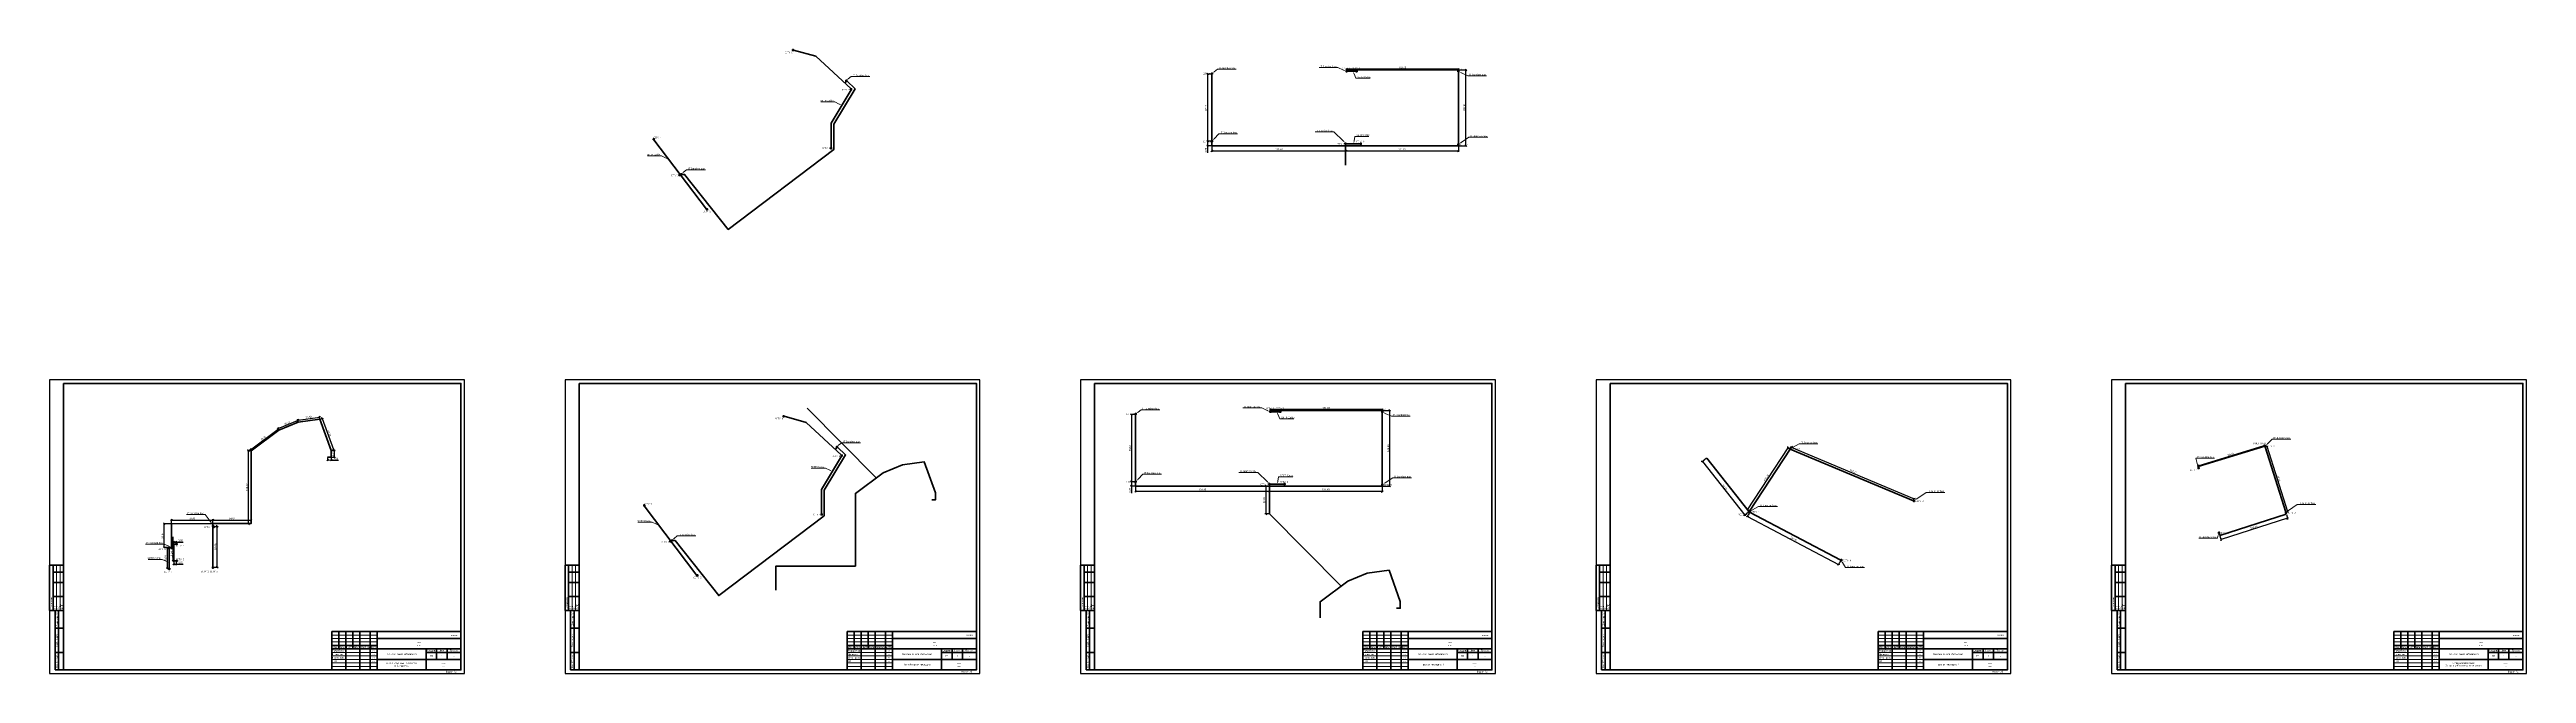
# Model space of a CAD drawing. Header units: millimetres. Extents: x 17643 to 21189, y -571 to 322.
import ezdxf
from ezdxf import colors
from ezdxf.entities.mleader import LeaderData, LeaderLine
from ezdxf.enums import TextEntityAlignment as Align
from ezdxf.lldxf.tags import DXFTag
from ezdxf.math import Vec2, Vec3

# ---------------------------------------------------------------- set-up
doc = ezdxf.new("R2010")
doc.units = ezdxf.units.MM
doc.linetypes.add('CONTI', pattern=[0])
for name, color, linetype in [('Text', 7, 'CONTI'), ('Text-Standart(R)', 7, 'Continuous'), ('TX_TEXT', 7, 'Continuous')]:
    doc.layers.add(name, color=color, linetype=linetype)
for name, color, linetype, lineweight in [('TX_RAMKA', 7, 'Continuous', 50), ('СВН_UTP', 6, 'Continuous', 40), ('СВН_ВОЛС', 10, 'fiber_optic', 50), ('Э_#Линии_ОСНОВНАЯ_050', 7, 'Continuous', 50), ('Э_#Линии_ТОНКАЯ_018', 7, 'Continuous', 18), ('Э_ТЕКСТ', 7, 'Continuous', 25)]:
    doc.layers.add(name, color=color, linetype=linetype, lineweight=lineweight)
doc.styles.add('RomanS', font='romans.shx')
doc.styles.add('simples.shx', font='simplex.shx', dxfattribs={"width": 0.8, "height": 2.5})
doc.styles.add('SIMPLEX', font='simplex.shx', dxfattribs={"width": 0.8})
doc.styles.add('simplex.shx', font='simplex.shx', dxfattribs={"width": 0.8})
doc.styles.get("Standard").update_dxf_attribs({"font": 'arial.ttf'})
doc.styles.add('ГОСТ 2.304', font='CS_Gost2304.shx')
doc.styles.add('Э_Romans', font='romans.shx', dxfattribs={"width": 0.7})
tags = doc.linetypes.add('fiber_optic', pattern='A,12.7,-5.08,["FIB OP",Standard,S=2.54,R=0,X=-3.54,Y=-1.27],-9.08', length=26.86).pattern_tags.tags
tags[6] = DXFTag(74, 10)
doc.dimstyles.new('Аннотативный', dxfattribs={"dimscale": 0, "dimtxt": 2.5, "dimasz": 2.5, "dimexe": 1.25, "dimexo": 0.625, "dimtad": 1, "dimtxsty": 'Standard', "dimblk": 'OBLIQUE', "dimcen": 2.5, "dimadec": 0, "dimazin": 0, "dimtfac": 1, "dimtmove": 0, "dimatfit": 3, "dimfxl": 1, "dimarcsym": 0})

# ---------------------------------------------------------------- blocks, each defined once
blk = doc.blocks.new('Э_Штамп_ГОСТ Р 21.1101-2013 Форма 3')
at = {"layer": 'TX_RAMKA'}
for p, q in [((-185, 55), (-185, 0)), ((0, 55), (-185, 55)), ((-175, 55), (-175, 30)), ((-175, 55), (-175, 30)), ((-165, 55), (-165, 0)), ((-155, 30), (-155, 55)), ((-145, 0), (-145, 55)), ((-145, 55), (-145, 0)), ((-130, 0), (-130, 55)), ((-130, 55), (-130, 0)), ((-120, 55), (-120, 0)), ((-120, 55), (-120, 0)), ((-120, 45), (0, 45)), ((0, 55), (0, 0)), ((-185, 35), (-120, 35)), ((-185, 30), (0, 30)), ((0, 0), (-185, 0)), ((-120, 15), (0, 15)), ((-50, 0), (-50, 30)), ((-50, 25), (0, 25)), ((-35, 15), (-35, 30)), ((-20, 15), (-20, 30))]:
    blk.add_line(p, q, dxfattribs=at)
at = {"layer": 'TX_RAMKA', "lineweight": 9}
for p, q in [((-185, 50), (-120, 50)), ((-185, 45), (-120, 45)), ((-185, 40), (-120, 40)), ((-185, 25), (-120, 25)), ((-185, 20), (-120, 20)), ((-185, 15), (-120, 15)), ((-185, 10), (-120, 10)), ((-185, 5), (-120, 5))]:
    blk.add_line(p, q, dxfattribs=at)
at = {"layer": 'Text', "color": 0, "style": 'simplex.shx', "width": 0.68}
blk.add_text('***', height=2.5, dxfattribs=at).set_placement((-25, 5.5), align=Align.MIDDLE)
at = {"layer": 'Text-Standart(R)', "style": 'simplex.shx', "width": 0.78}
for s, p in [('****', (-60, 35.5)), ('***', (-60, 39.5))]:
    blk.add_text(s, height=2.5, dxfattribs=at).set_placement(p, align=Align.MIDDLE)
at = {"layer": 'Text-Standart(R)', "insert": (-85, 22.6), "char_height": 2.5, "width": 70, "attachment_point": 5, "style": 'simplex.shx'}
blk.add_mtext('Система видеонаблюдения', dxfattribs=at)
at = {"layer": 'TX_RAMKA', "lineweight": -3, "style": 'RomanS', "width": 0.8}
for p in [(-125, 27.5), (-125, 22.5), (-125, 17.5), (-125, 12.5)]:
    blk.add_text('**', height=2.5, dxfattribs=at).set_placement(p, align=Align.MIDDLE)
at = {"layer": 'TX_TEXT', "style": 'SIMPLEX', "width": 0.8}
blk.add_text('****', height=3.5, dxfattribs=at).set_placement((-5, 50), align=Align.MIDDLE_RIGHT)
at = {"layer": 'TX_TEXT', "style": 'simplex.shx', "width": 0.8}
for s, p in [('Разработал', (-184, 26.3)), ('Проверил', (-184, 21.3)), ('Н.контроль', (-184, 16.3)), ('ГИП', (-184, 11.3)), ('Изм.', (-183.6, 31.5)), ('Кол.уч.', (-174.8, 31.5)), ('Лист', (-164, 31.5)), ('Nдок.', (-154.1, 31.5)), ('Подпись', (-143.6, 31.5)), ('Дата', (-129.3, 31.5)), ('Стадия', (-48.2, 26.7)), ('Лист', (-31.6, 26.6)), ('Листов', (-16, 26.5))]:
    blk.add_text(s, height=2.5, dxfattribs=at).set_placement(p)
at = {"layer": 'TX_TEXT', "style": 'simplex.shx'}
for s, width, p in [('РП', 0.8, (-42.5, 20)), ('****', 0.68, (-25, 9.5)), ('*', 0.8, (-10, 20))]:
    blk.add_text(s, height=2.5, dxfattribs=dict(at, width=width)).set_placement(p, align=Align.MIDDLE)
blk = doc.blocks.new('Э_Штамп_ГОСТ Р 21.1101-2013 Штамп боковой')
at = {"layer": 'Э_#Линии_ОСНОВНАЯ_050'}
for p, q in [((-12, 85), (0, 85)), ((-12, 85), (-12, 0)), ((-7, 85), (-7, 0)), ((0, 85), (0, 0)), ((-12, 60), (0, 60)), ((-12, 25), (0, 25)), ((-12, 0), (0, 0))]:
    blk.add_line(p, q, dxfattribs=at)
at = {"layer": 'Э_ТЕКСТ', "char_height": 2.5, "attachment_point": 5, "rotation": 90, "style": 'Э_Romans'}
for s, insert, width in [('Взам. инв. N%%D', (-9.5, 72.5), 25), ('Подп. и дата', (-9.5, 42.5), 35), ('Инв. N%%D подл.', (-9.5, 12.5), 25)]:
    blk.add_mtext(s, dxfattribs=dict(at, insert=insert, width=width))
blk = doc.blocks.new('Э_Штамп_ГОСТ Р 21.1101-2013 Штамп согласовано')
at = {"layer": 'Э_#Линии_ОСНОВНАЯ_050'}
for p, q in [((-20, 65), (0, 65)), ((-20, 65), (-20, 0)), ((-15, 65), (-15, 0)), ((-15, 55), (0, 55)), ((-15, 40), (0, 40)), ((0, 65), (0, 0)), ((-20, 0), (0, 0)), ((-15, 20), (0, 20))]:
    blk.add_line(p, q, dxfattribs=at)
at = {"layer": 'Э_#Линии_ТОНКАЯ_018'}
for p, q in [((-10, 65), (-10, 0)), ((-5, 65), (-5, 0))]:
    blk.add_line(p, q, dxfattribs=at)
at = {"layer": 'Э_ТЕКСТ', "insert": (-17.5, 0), "char_height": 2.5, "width": 65, "attachment_point": 4, "rotation": 90, "style": 'Э_Romans'}
blk.add_mtext('  Согласовано', dxfattribs=at)
blk = doc.blocks.new('*U13')
at = {"layer": 'Э_#Линии_ОСНОВНАЯ_050', "lineweight": 50}
blk.add_lwpolyline([(-574, 415), (-574, 5), (-5, 5), (-5, 415)], close=True, dxfattribs=at)
at = {"layer": 'Э_#Линии_ТОНКАЯ_018', "lineweight": 25}
blk.add_lwpolyline([(-594, 420), (-594, 0), (0, 0), (0, 420)], close=True, dxfattribs=at)
for name, p in [('Э_Штамп_ГОСТ Р 21.1101-2013 Штамп согласовано', (-574, 90)), ('Э_Штамп_ГОСТ Р 21.1101-2013 Штамп боковой', (-574, 5))]:
    blk.add_blockref(name, p)
at = {"linetype": 'Continuous', "lineweight": 25, "style": 'ГОСТ 2.304'}
for s, p in [('ГП', (-585.1, 92)), ('АС', (-580.1, 92)), ('АПС', (-575.1, 92))]:
    blk.add_text(s, height=3, rotation=90, dxfattribs=at).set_placement(p)
at = {"style": 'Э_Romans', "width": 0.7}
blk.add_text('Формат ', height=2.5, dxfattribs=at).set_placement((-26.8, 2.5), align=Align.MIDDLE_LEFT)
blk.add_attdef('ФОРМАТ', text='', height=2.5, dxfattribs=at).set_placement((-14.8, 2.5), align=Align.MIDDLE_LEFT)
blk = doc.blocks.new('A$Cde4dd363')
h = blk.add_hatch(color=0)
h.dxf.hatch_style = 1
h.paths.add_polyline_path([(0, 0), (0.7, 1.5), (0, 1.5)])
h.paths.add_polyline_path([(1.5, 1.5), (0.7, 1.5), (1.5, 0)])
at = {"color": 0}
for p, q in [((0, 0), (0.7, 1.5)), ((0.7, 1.5), (1.5, 0))]:
    blk.add_line(p, q, dxfattribs=at)
blk.add_lwpolyline([(0, 1.5), (1.5, 1.5), (1.5, 0), (0, 0)], close=True, dxfattribs=at)
blk = doc.blocks.new('_Oblique')
at = {"color": 0, "linetype": 'ByBlock', "lineweight": -2}
blk.add_line((-0.5, -0.5), (0.5, 0.5), dxfattribs=at)
blk = doc.blocks.new('*D24')
at = {"color": 0, "lineweight": -2, "transparency": 16777216}
for p, q in [((17816.8, -356.4), (17806, -356.4)), ((17807.2, -390.3), (17807.2, -356.4)), ((17816.9, -390.3), (17806, -390.3))]:
    blk.add_line(p, q, dxfattribs=at)
at = {"color": 0, "lineweight": -2, "transparency": 16777216, "xscale": 2.5, "yscale": 2.5, "zscale": 2.5}
for p, rotation in [((17807.2, -356.4), 90), ((17807.2, -390.3), 270)]:
    blk.add_blockref('_Oblique', p, dxfattribs=dict(at, rotation=rotation))
at = {"color": 0, "transparency": 16777216, "insert": (17805.1, -373.4), "char_height": 2.5, "attachment_point": 5, "rotation": 90}
blk.add_mtext('33,94', dxfattribs=at)
blk = doc.blocks.new('*D25')
at = {"color": 0, "lineweight": -2, "transparency": 16777216}
for p, q in [((17817.4, -355.8), (17817.4, -350.1)), ((17817.4, -351.3), (17876.8, -351.3)), ((17876.8, -355.5), (17876.8, -350.1))]:
    blk.add_line(p, q, dxfattribs=at)
at = {"color": 0, "lineweight": -2, "transparency": 16777216, "xscale": 2.5, "yscale": 2.5, "zscale": 2.5, "rotation": 180}
blk.add_blockref('_Oblique', (17817.4, -351.3), dxfattribs=at)
at = {"color": 0, "lineweight": -2, "transparency": 16777216, "xscale": 2.5, "yscale": 2.5, "zscale": 2.5}
blk.add_blockref('_Oblique', (17876.8, -351.3), dxfattribs=at)
at = {"color": 0, "transparency": 16777216, "insert": (17847.1, -349.2), "char_height": 2.5, "attachment_point": 5}
blk.add_mtext('59,43', dxfattribs=at)
blk = doc.blocks.new('*D26')
at = {"color": 0, "lineweight": -2, "transparency": 16777216}
for p, q in [((17876.8, -355.5), (17876.8, -350.1)), ((17876.8, -351.3), (17931.5, -351.3)), ((17931.5, -355.5), (17931.5, -350.1))]:
    blk.add_line(p, q, dxfattribs=at)
at = {"color": 0, "lineweight": -2, "transparency": 16777216, "xscale": 2.5, "yscale": 2.5, "zscale": 2.5, "rotation": 180}
blk.add_blockref('_Oblique', (17876.8, -351.3), dxfattribs=at)
at = {"color": 0, "lineweight": -2, "transparency": 16777216, "xscale": 2.5, "yscale": 2.5, "zscale": 2.5}
blk.add_blockref('_Oblique', (17931.5, -351.3), dxfattribs=at)
at = {"color": 0, "transparency": 16777216, "insert": (17904.1, -349.2), "char_height": 2.5, "attachment_point": 5}
blk.add_mtext('54,62', dxfattribs=at)
blk = doc.blocks.new('*D27')
at = {"color": 0, "lineweight": -2, "transparency": 16777216}
for p, q in [((17930.8, -252), (17926.6, -252)), ((17927.8, -356.2), (17927.8, -252)), ((17930.8, -356.2), (17926.6, -356.2))]:
    blk.add_line(p, q, dxfattribs=at)
at = {"color": 0, "lineweight": -2, "transparency": 16777216, "xscale": 2.5, "yscale": 2.5, "zscale": 2.5}
for p, rotation in [((17927.8, -252), 90), ((17927.8, -356.2), 270)]:
    blk.add_blockref('_Oblique', p, dxfattribs=dict(at, rotation=rotation))
at = {"color": 0, "transparency": 16777216, "insert": (17925.7, -304.1), "char_height": 2.5, "attachment_point": 5, "rotation": 90}
blk.add_mtext('104,17', dxfattribs=at)
blk = doc.blocks.new('*D28')
at = {"color": 0, "lineweight": -2, "transparency": 16777216}
for p, q in [((17930.5, -250.7), (17970.1, -221.2)), ((17970.7, -222), (17969.4, -220.2)), ((17931.1, -251.5), (17929.7, -249.7))]:
    blk.add_line(p, q, dxfattribs=at)
at = {"color": 0, "lineweight": -2, "transparency": 16777216, "xscale": 2.5, "yscale": 2.5, "zscale": 2.5}
for p, rotation in [((17970.1, -221.2), 36.65221882699117), ((17930.5, -250.7), 216.6522188269911)]:
    blk.add_blockref('_Oblique', p, dxfattribs=dict(at, rotation=rotation))
at = {"color": 0, "transparency": 16777216, "insert": (17949, -234.2), "char_height": 2.5, "attachment_point": 5, "rotation": 36.6522}
blk.add_mtext('49,41', dxfattribs=at)
blk = doc.blocks.new('*D29')
at = {"color": 0, "lineweight": -2, "transparency": 16777216}
for p, q in [((17970.2, -220.2), (17998.2, -208.9)), ((17998.9, -210.7), (17997.7, -207.8)), ((17970.9, -221.9), (17969.7, -219))]:
    blk.add_line(p, q, dxfattribs=at)
at = {"color": 0, "lineweight": -2, "transparency": 16777216, "xscale": 2.5, "yscale": 2.5, "zscale": 2.5}
for p, rotation in [((17998.2, -208.9), 21.89115544545056), ((17970.2, -220.2), 201.8911554454506)]:
    blk.add_blockref('_Oblique', p, dxfattribs=dict(at, rotation=rotation))
at = {"color": 0, "transparency": 16777216, "insert": (17983.4, -212.6), "char_height": 2.5, "attachment_point": 5, "rotation": 21.8912}
blk.add_mtext('30,17', dxfattribs=at)
blk = doc.blocks.new('*D30')
at = {"color": 0, "lineweight": -2, "transparency": 16777216}
for p, q in [((17999, -210.6), (17998.5, -207)), ((17998.7, -208.3), (18029.8, -204)), ((18030.1, -206.3), (18029.6, -202.7))]:
    blk.add_line(p, q, dxfattribs=at)
at = {"color": 0, "lineweight": -2, "transparency": 16777216, "xscale": 2.5, "yscale": 2.5, "zscale": 2.5}
for p, rotation in [((17998.7, -208.3), 187.8658679412947), ((18029.8, -204), 7.8658679412947)]:
    blk.add_blockref('_Oblique', p, dxfattribs=dict(at, rotation=rotation))
at = {"color": 0, "transparency": 16777216, "insert": (18013.9, -204), "char_height": 2.5, "attachment_point": 5, "rotation": 7.8659}
blk.add_mtext('31,38', dxfattribs=at)
blk = doc.blocks.new('*D31')
at = {"color": 0, "lineweight": -2, "transparency": 16777216}
for p, q in [((18030.8, -206.7), (18034.6, -205.4)), ((18033.4, -205.8), (18049.5, -250.3)), ((18046.9, -251.2), (18050.7, -249.9))]:
    blk.add_line(p, q, dxfattribs=at)
at = {"color": 0, "lineweight": -2, "transparency": 16777216, "xscale": 2.5, "yscale": 2.5, "zscale": 2.5}
for p, rotation in [((18033.4, -205.8), 109.9370694259763), ((18049.5, -250.3), 289.9370694259763)]:
    blk.add_blockref('_Oblique', p, dxfattribs=dict(at, rotation=rotation))
at = {"color": 0, "transparency": 16777216, "insert": (18043.4, -227.3), "char_height": 2.5, "attachment_point": 5, "rotation": 289.9371}
blk.add_mtext('47,32', dxfattribs=at)
blk = doc.blocks.new('*D32')
at = {"color": 0, "lineweight": -2, "transparency": 16777216}
for p, q in [((18046.9, -251.4), (18051.9, -251.4)), ((18046.9, -261.2), (18051.9, -261.2)), ((18050.6, -251.4), (18050.6, -261.2))]:
    blk.add_line(p, q, dxfattribs=at)
at = {"color": 0, "lineweight": -2, "transparency": 16777216, "xscale": 2.5, "yscale": 2.5, "zscale": 2.5}
for p, rotation in [((18050.6, -251.4), 90), ((18050.6, -261.2), 270)]:
    blk.add_blockref('_Oblique', p, dxfattribs=dict(at, rotation=rotation))
at = {"color": 0, "transparency": 16777216, "insert": (18048.5, -256.3), "char_height": 2.5, "attachment_point": 5, "rotation": 90}
blk.add_mtext('9,74', dxfattribs=at)
blk = doc.blocks.new('*D33')
at = {"color": 0, "lineweight": -2, "transparency": 16777216}
for p, q in [((18041.1, -261.8), (18041, -266.5)), ((18041, -265.2), (18046.3, -265.3)), ((18046.3, -261.8), (18046.3, -266.5)), ((18046.3, -265.3), (18056.5, -265.4))]:
    blk.add_line(p, q, dxfattribs=at)
at = {"color": 0, "lineweight": -2, "transparency": 16777216, "xscale": 2.5, "yscale": 2.5, "zscale": 2.5}
for p, rotation in [((18041, -265.2), 179.5352792490111), ((18046.3, -265.3), 359.5352792490111)]:
    blk.add_blockref('_Oblique', p, dxfattribs=dict(at, rotation=rotation))
at = {"color": 0, "transparency": 16777216, "insert": (18052.7, -263.2), "char_height": 2.5, "attachment_point": 5, "rotation": 359.5353}
blk.add_mtext('5,23', dxfattribs=at)
blk = doc.blocks.new('*D35')
at = {"color": 0, "lineweight": -2, "transparency": 16777216}
for p, q in [((17877.5, -360.3), (17884.3, -360.3)), ((17883, -418.4), (17883, -360.3)), ((17877.5, -418.4), (17884.3, -418.4))]:
    blk.add_line(p, q, dxfattribs=at)
at = {"color": 0, "lineweight": -2, "transparency": 16777216, "xscale": 2.5, "yscale": 2.5, "zscale": 2.5}
for p, rotation in [((17883, -360.3), 90), ((17883, -418.4), 270)]:
    blk.add_blockref('_Oblique', p, dxfattribs=dict(at, rotation=rotation))
at = {"color": 0, "transparency": 16777216, "insert": (17880.9, -389.3), "char_height": 2.5, "attachment_point": 5, "rotation": 90}
blk.add_mtext('58,08', dxfattribs=at)
blk = doc.blocks.new('*D36')
at = {"color": 0, "lineweight": -2, "transparency": 16777216}
for p, q in [((17813.8, -391.1), (17810.3, -391.1)), ((17813.8, -420.3), (17810.3, -420.3)), ((17811.6, -391.1), (17811.6, -420.3))]:
    blk.add_line(p, q, dxfattribs=at)
at = {"color": 0, "lineweight": -2, "transparency": 16777216, "xscale": 2.5, "yscale": 2.5, "zscale": 2.5}
for p, rotation in [((17811.6, -391.1), 90), ((17811.6, -420.3), 270)]:
    blk.add_blockref('_Oblique', p, dxfattribs=dict(at, rotation=rotation))
at = {"color": 0, "transparency": 16777216, "insert": (17809.4, -405.7), "char_height": 2.5, "attachment_point": 5, "rotation": 90}
blk.add_mtext('29,21', dxfattribs=at)
blk = doc.blocks.new('*D37')
at = {"color": 0, "lineweight": -2, "transparency": 16777216}
for p, q in [((17820.8, -410.2), (17820.8, -415.5)), ((17820.8, -414.2), (17824.1, -414.2)), ((17824.1, -410.2), (17824.1, -415.5)), ((17824.1, -414.2), (17834.3, -414.2))]:
    blk.add_line(p, q, dxfattribs=at)
at = {"color": 0, "lineweight": -2, "transparency": 16777216, "xscale": 2.5, "yscale": 2.5, "zscale": 2.5, "rotation": 180}
blk.add_blockref('_Oblique', (17820.8, -414.2), dxfattribs=at)
at = {"color": 0, "lineweight": -2, "transparency": 16777216, "xscale": 2.5, "yscale": 2.5, "zscale": 2.5}
blk.add_blockref('_Oblique', (17824.1, -414.2), dxfattribs=at)
at = {"color": 0, "transparency": 16777216, "insert": (17830.4, -412.1), "char_height": 2.5, "attachment_point": 5}
blk.add_mtext('3,22', dxfattribs=at)
blk = doc.blocks.new('*D38')
at = {"color": 0, "lineweight": -2, "transparency": 16777216}
for p, q in [((17820.2, -391.1), (17818.6, -391.1)), ((17820.2, -409.6), (17818.6, -409.6)), ((17819.9, -409.6), (17819.9, -391.1))]:
    blk.add_line(p, q, dxfattribs=at)
at = {"color": 0, "lineweight": -2, "transparency": 16777216, "xscale": 2.5, "yscale": 2.5, "zscale": 2.5}
for p, rotation in [((17819.9, -391.1), 90), ((17819.9, -409.6), 270)]:
    blk.add_blockref('_Oblique', p, dxfattribs=dict(at, rotation=rotation))
at = {"color": 0, "transparency": 16777216, "insert": (17817.8, -400.3), "char_height": 2.5, "attachment_point": 5, "rotation": 90}
blk.add_mtext('18,54', dxfattribs=at)
blk = doc.blocks.new('*D39')
at = {"color": 0, "lineweight": -2, "transparency": 16777216}
for p, q in [((17820.2, -385.5), (17818.6, -385.5)), ((17819.9, -385.5), (17819.9, -375.2)), ((17819.9, -391.1), (17819.9, -385.5)), ((17820.2, -391.1), (17818.6, -391.1))]:
    blk.add_line(p, q, dxfattribs=at)
at = {"color": 0, "lineweight": -2, "transparency": 16777216, "xscale": 2.5, "yscale": 2.5, "zscale": 2.5}
for p, rotation in [((17819.9, -385.5), 90), ((17819.9, -391.1), 270)]:
    blk.add_blockref('_Oblique', p, dxfattribs=dict(at, rotation=rotation))
at = {"color": 0, "transparency": 16777216, "insert": (17817.8, -379.1), "char_height": 2.5, "attachment_point": 5, "rotation": 90}
blk.add_mtext('5,55', dxfattribs=at)
blk = doc.blocks.new('*D40')
at = {"color": 0, "lineweight": -2, "transparency": 16777216}
for p, q in [((17820.8, -384.9), (17820.8, -381.3)), ((17820.8, -382.6), (17824.1, -382.6)), ((17824.1, -384.9), (17824.1, -381.3)), ((17824.1, -382.6), (17834.4, -382.6))]:
    blk.add_line(p, q, dxfattribs=at)
at = {"color": 0, "lineweight": -2, "transparency": 16777216, "xscale": 2.5, "yscale": 2.5, "zscale": 2.5, "rotation": 180}
blk.add_blockref('_Oblique', (17820.8, -382.6), dxfattribs=at)
at = {"color": 0, "lineweight": -2, "transparency": 16777216, "xscale": 2.5, "yscale": 2.5, "zscale": 2.5}
blk.add_blockref('_Oblique', (17824.1, -382.6), dxfattribs=at)
at = {"color": 0, "transparency": 16777216, "insert": (17830.5, -380.5), "char_height": 2.5, "attachment_point": 5}
blk.add_mtext('3,28', dxfattribs=at)
blk = doc.blocks.new('*D41')
at = {"color": 0, "lineweight": -2, "transparency": 16777216}
for p, q in [((19306.3, 286.9), (19299.6, 286.9)), ((19300.8, 286.9), (19300.8, 190.8)), ((19305.6, 190.8), (19299.6, 190.8))]:
    blk.add_line(p, q, dxfattribs=at)
at = {"color": 0, "lineweight": -2, "transparency": 16777216, "xscale": 2.5, "yscale": 2.5, "zscale": 2.5}
for p, rotation in [((19300.8, 286.9), 90), ((19300.8, 190.8), 270)]:
    blk.add_blockref('_Oblique', p, dxfattribs=dict(at, rotation=rotation))
at = {"color": 0, "transparency": 16777216, "insert": (19298.7, 238.8), "char_height": 2.5, "attachment_point": 5, "rotation": 90}
blk.add_mtext('96,13', dxfattribs=at)
blk = doc.blocks.new('*D42')
at = {"color": 0, "lineweight": -2, "transparency": 16777216}
for p, q in [((19305.6, 190.8), (19299.6, 190.8)), ((19306.3, 184.5), (19299.6, 184.5)), ((19300.8, 190.8), (19300.8, 184.5)), ((19300.8, 184.5), (19300.8, 174.2))]:
    blk.add_line(p, q, dxfattribs=at)
at = {"color": 0, "lineweight": -2, "transparency": 16777216, "xscale": 2.5, "yscale": 2.5, "zscale": 2.5}
for p, rotation in [((19300.8, 190.8), 90), ((19300.8, 184.5), 270)]:
    blk.add_blockref('_Oblique', p, dxfattribs=dict(at, rotation=rotation))
at = {"color": 0, "transparency": 16777216, "insert": (19298.7, 178.1), "char_height": 2.5, "attachment_point": 5, "rotation": 90}
blk.add_mtext('6,29', dxfattribs=at)
blk = doc.blocks.new('*D43')
at = {"color": 0, "lineweight": -2, "transparency": 16777216}
for p, q in [((19306.9, 183.8), (19306.9, 175.9)), ((19498.4, 183.8), (19498.4, 175.9)), ((19306.9, 177.2), (19498.4, 177.2))]:
    blk.add_line(p, q, dxfattribs=at)
at = {"color": 0, "lineweight": -2, "transparency": 16777216, "xscale": 2.5, "yscale": 2.5, "zscale": 2.5, "rotation": 180}
blk.add_blockref('_Oblique', (19306.9, 177.2), dxfattribs=at)
at = {"color": 0, "lineweight": -2, "transparency": 16777216, "xscale": 2.5, "yscale": 2.5, "zscale": 2.5}
blk.add_blockref('_Oblique', (19498.4, 177.2), dxfattribs=at)
at = {"color": 0, "transparency": 16777216, "insert": (19402.6, 179.3), "char_height": 2.5, "attachment_point": 5}
blk.add_mtext('191,48', dxfattribs=at)
blk = doc.blocks.new('*D44')
at = {"color": 0, "lineweight": -2, "transparency": 16777216}
for p, q in [((19498.4, 183.8), (19498.4, 175.9)), ((19659.9, 183.8), (19659.9, 175.9)), ((19498.4, 177.2), (19659.9, 177.2))]:
    blk.add_line(p, q, dxfattribs=at)
at = {"color": 0, "lineweight": -2, "transparency": 16777216, "xscale": 2.5, "yscale": 2.5, "zscale": 2.5, "rotation": 180}
blk.add_blockref('_Oblique', (19498.4, 177.2), dxfattribs=at)
at = {"color": 0, "lineweight": -2, "transparency": 16777216, "xscale": 2.5, "yscale": 2.5, "zscale": 2.5}
blk.add_blockref('_Oblique', (19659.9, 177.2), dxfattribs=at)
at = {"color": 0, "transparency": 16777216, "insert": (19579.1, 179.3), "char_height": 2.5, "attachment_point": 5}
blk.add_mtext('161,49', dxfattribs=at)
blk = doc.blocks.new('*D45')
at = {"color": 0, "lineweight": -2, "transparency": 16777216}
for p, q in [((19660.5, 292.9), (19671.9, 292.9)), ((19670.6, 184.5), (19670.6, 292.9)), ((19660.5, 184.5), (19671.9, 184.5))]:
    blk.add_line(p, q, dxfattribs=at)
at = {"color": 0, "lineweight": -2, "transparency": 16777216, "xscale": 2.5, "yscale": 2.5, "zscale": 2.5}
for p, rotation in [((19670.6, 292.9), 90), ((19670.6, 184.5), 270)]:
    blk.add_blockref('_Oblique', p, dxfattribs=dict(at, rotation=rotation))
at = {"color": 0, "transparency": 16777216, "insert": (19668.5, 238.7), "char_height": 2.5, "attachment_point": 5, "rotation": 90}
blk.add_mtext('108,46', dxfattribs=at)
blk = doc.blocks.new('*D46')
at = {"color": 0, "lineweight": -2, "transparency": 16777216}
for p, q in [((19499.8, 293.6), (19499.8, 295.2)), ((19659.9, 293.9), (19499.8, 293.9)), ((19659.9, 293.6), (19659.9, 295.2))]:
    blk.add_line(p, q, dxfattribs=at)
at = {"color": 0, "lineweight": -2, "transparency": 16777216, "xscale": 2.5, "yscale": 2.5, "zscale": 2.5, "rotation": 180}
blk.add_blockref('_Oblique', (19499.8, 293.9), dxfattribs=at)
at = {"color": 0, "lineweight": -2, "transparency": 16777216, "xscale": 2.5, "yscale": 2.5, "zscale": 2.5}
blk.add_blockref('_Oblique', (19659.9, 293.9), dxfattribs=at)
at = {"color": 0, "transparency": 16777216, "insert": (19579.8, 296), "char_height": 2.5, "attachment_point": 5}
blk.add_mtext('160,05', dxfattribs=at)
blk = doc.blocks.new('*D47')
at = {"color": 0, "lineweight": -2, "transparency": 16777216}
for p, q in [((20015, -262.8), (20008.2, -268.2)), ((20009.2, -267.4), (20069.7, -344.2)), ((20075.5, -339.6), (20068.8, -345))]:
    blk.add_line(p, q, dxfattribs=at)
at = {"color": 0, "lineweight": -2, "transparency": 16777216, "xscale": 2.5, "yscale": 2.5, "zscale": 2.5}
for p, rotation in [((20009.2, -267.4), 128.2701696209235), ((20069.7, -344.2), 308.2701696209235)]:
    blk.add_blockref('_Oblique', p, dxfattribs=dict(at, rotation=rotation))
at = {"color": 0, "transparency": 16777216, "insert": (20041.1, -304.5), "char_height": 2.5, "attachment_point": 5, "rotation": 308.2702}
blk.add_mtext('97,81', dxfattribs=at)
blk = doc.blocks.new('*D48')
at = {"color": 0, "lineweight": -2, "transparency": 16777216}
for p, q in [((20073.7, -336.5), (20131.8, -247.8)), ((20134.4, -249.5), (20130.8, -247.1)), ((20076.2, -338.2), (20072.6, -335.8))]:
    blk.add_line(p, q, dxfattribs=at)
at = {"color": 0, "lineweight": -2, "transparency": 16777216, "xscale": 2.5, "yscale": 2.5, "zscale": 2.5}
for p, rotation in [((20131.8, -247.8), 56.74280314315483), ((20073.7, -336.5), 236.7428031431548)]:
    blk.add_blockref('_Oblique', p, dxfattribs=dict(at, rotation=rotation))
at = {"color": 0, "transparency": 16777216, "insert": (20101, -291), "char_height": 2.5, "attachment_point": 5, "rotation": 56.7428}
blk.add_mtext('106,08', dxfattribs=at)
blk = doc.blocks.new('*D49')
at = {"color": 0, "lineweight": -2, "transparency": 16777216}
for p, q in [((20135.2, -249.2), (20136.7, -245.5)), ((20136.3, -246.7), (20312.5, -320.7)), ((20311.4, -323.3), (20313, -319.6))]:
    blk.add_line(p, q, dxfattribs=at)
at = {"color": 0, "lineweight": -2, "transparency": 16777216, "xscale": 2.5, "yscale": 2.5, "zscale": 2.5}
for p, rotation in [((20136.3, -246.7), 157.2161468182698), ((20312.5, -320.7), 337.2161468182699)]:
    blk.add_blockref('_Oblique', p, dxfattribs=dict(at, rotation=rotation))
at = {"color": 0, "transparency": 16777216, "insert": (20225.2, -281.7), "char_height": 2.5, "attachment_point": 5, "rotation": 337.2161}
blk.add_mtext('191,17', dxfattribs=at)
blk = doc.blocks.new('*D50')
at = {"color": 0, "lineweight": -2, "transparency": 16777216}
for p, q in [((20076.5, -340.5), (20073, -347.2)), ((20073.5, -346.1), (20204.2, -414.7)), ((20207.2, -409.2), (20203.6, -415.8))]:
    blk.add_line(p, q, dxfattribs=at)
at = {"color": 0, "lineweight": -2, "transparency": 16777216, "xscale": 2.5, "yscale": 2.5, "zscale": 2.5}
for p, rotation in [((20073.5, -346.1), 152.2914428521184), ((20204.2, -414.7), 332.2914428521184)]:
    blk.add_blockref('_Oblique', p, dxfattribs=dict(at, rotation=rotation))
at = {"color": 0, "transparency": 16777216, "insert": (20139.9, -378.5), "char_height": 2.5, "attachment_point": 5, "rotation": 332.2914}
blk.add_mtext('147,61', dxfattribs=at)
blk = doc.blocks.new('*D51')
at = {"color": 0, "lineweight": -2, "transparency": 16777216}
for p, q in [((20718.7, -273.5), (20813.5, -244.5)), ((20813.7, -245), (20813.2, -243.3)), ((20718.8, -274), (20718.3, -272.3))]:
    blk.add_line(p, q, dxfattribs=at)
at = {"color": 0, "lineweight": -2, "transparency": 16777216, "xscale": 2.5, "yscale": 2.5, "zscale": 2.5}
for p, rotation in [((20813.5, -244.5), 16.96187501427921), ((20718.7, -273.5), 196.9618750142792)]:
    blk.add_blockref('_Oblique', p, dxfattribs=dict(at, rotation=rotation))
at = {"color": 0, "transparency": 16777216, "insert": (20765.5, -257), "char_height": 2.5, "attachment_point": 5, "rotation": 16.9619}
blk.add_mtext('99,16', dxfattribs=at)
blk = doc.blocks.new('*D52')
at = {"color": 0, "lineweight": -2, "transparency": 16777216}
for p, q in [((20815.5, -246), (20818.2, -245.1)), ((20817, -245.5), (20846.7, -339.1)), ((20845.2, -339.6), (20847.9, -338.8))]:
    blk.add_line(p, q, dxfattribs=at)
at = {"color": 0, "lineweight": -2, "transparency": 16777216, "xscale": 2.5, "yscale": 2.5, "zscale": 2.5}
for p, rotation in [((20817, -245.5), 107.6052320413509), ((20846.7, -339.1), 287.6052320413509)]:
    blk.add_blockref('_Oblique', p, dxfattribs=dict(at, rotation=rotation))
at = {"color": 0, "transparency": 16777216, "insert": (20833.9, -291.7), "char_height": 2.5, "attachment_point": 5, "rotation": 287.6052}
blk.add_mtext('98,24', dxfattribs=at)
blk = doc.blocks.new('*D53')
at = {"color": 0, "lineweight": -2, "transparency": 16777216}
for p, q in [((20847, -348.7), (20751.7, -379.2)), ((20845.3, -343.4), (20847.4, -349.9)), ((20750, -373.8), (20752, -380.3))]:
    blk.add_line(p, q, dxfattribs=at)
at = {"color": 0, "lineweight": -2, "transparency": 16777216, "xscale": 2.5, "yscale": 2.5, "zscale": 2.5}
for p, rotation in [((20847, -348.7), 17.69822484485293), ((20751.7, -379.2), 197.6982248448529)]:
    blk.add_blockref('_Oblique', p, dxfattribs=dict(at, rotation=rotation))
at = {"color": 0, "transparency": 16777216, "insert": (20798.7, -361.9), "char_height": 2.5, "attachment_point": 5, "rotation": 17.6982}
blk.add_mtext('100,04', dxfattribs=at)
blk = doc.blocks.new('*D2739')
at = {"color": 0, "lineweight": -2, "transparency": 16777216}
for p, q in [((19197.2, -200.2), (19190.5, -200.2)), ((19191.7, -200.2), (19191.7, -296.4)), ((19196.4, -296.4), (19190.5, -296.4))]:
    blk.add_line(p, q, dxfattribs=at)
at = {"color": 0, "lineweight": -2, "transparency": 16777216, "xscale": 2.5, "yscale": 2.5, "zscale": 2.5}
for p, rotation in [((19191.7, -200.2), 90), ((19191.7, -296.4), 270)]:
    blk.add_blockref('_Oblique', p, dxfattribs=dict(at, rotation=rotation))
at = {"color": 0, "transparency": 16777216, "insert": (19189.6, -248.3), "char_height": 2.5, "attachment_point": 5, "rotation": 90}
blk.add_mtext('96,13', dxfattribs=at)
blk = doc.blocks.new('*D2740')
at = {"color": 0, "lineweight": -2, "transparency": 16777216}
for p, q in [((19196.4, -296.4), (19190.5, -296.4)), ((19197.2, -302.6), (19190.5, -302.6)), ((19191.7, -296.4), (19191.7, -302.6)), ((19191.7, -302.6), (19191.7, -312.9))]:
    blk.add_line(p, q, dxfattribs=at)
at = {"color": 0, "lineweight": -2, "transparency": 16777216, "xscale": 2.5, "yscale": 2.5, "zscale": 2.5}
for p, rotation in [((19191.7, -296.4), 90), ((19191.7, -302.6), 270)]:
    blk.add_blockref('_Oblique', p, dxfattribs=dict(at, rotation=rotation))
at = {"color": 0, "transparency": 16777216, "insert": (19189.6, -309), "char_height": 2.5, "attachment_point": 5, "rotation": 90}
blk.add_mtext('6,29', dxfattribs=at)
blk = doc.blocks.new('*D2741')
at = {"color": 0, "lineweight": -2, "transparency": 16777216}
for p, q in [((19197.8, -303.3), (19197.8, -311.2)), ((19197.8, -310), (19389.3, -310)), ((19389.3, -303.3), (19389.3, -311.2))]:
    blk.add_line(p, q, dxfattribs=at)
at = {"color": 0, "lineweight": -2, "transparency": 16777216, "xscale": 2.5, "yscale": 2.5, "zscale": 2.5, "rotation": 180}
blk.add_blockref('_Oblique', (19197.8, -310), dxfattribs=at)
at = {"color": 0, "lineweight": -2, "transparency": 16777216, "xscale": 2.5, "yscale": 2.5, "zscale": 2.5}
blk.add_blockref('_Oblique', (19389.3, -310), dxfattribs=at)
at = {"color": 0, "transparency": 16777216, "insert": (19293.5, -307.8), "char_height": 2.5, "attachment_point": 5}
blk.add_mtext('191,48', dxfattribs=at)
blk = doc.blocks.new('*D2742')
at = {"color": 0, "lineweight": -2, "transparency": 16777216}
for p, q in [((19389.3, -303.3), (19389.3, -311.2)), ((19389.3, -310), (19550.7, -310)), ((19550.7, -303.3), (19550.7, -311.2))]:
    blk.add_line(p, q, dxfattribs=at)
at = {"color": 0, "lineweight": -2, "transparency": 16777216, "xscale": 2.5, "yscale": 2.5, "zscale": 2.5, "rotation": 180}
blk.add_blockref('_Oblique', (19389.3, -310), dxfattribs=at)
at = {"color": 0, "lineweight": -2, "transparency": 16777216, "xscale": 2.5, "yscale": 2.5, "zscale": 2.5}
blk.add_blockref('_Oblique', (19550.7, -310), dxfattribs=at)
at = {"color": 0, "transparency": 16777216, "insert": (19470, -307.8), "char_height": 2.5, "attachment_point": 5}
blk.add_mtext('161,49', dxfattribs=at)
blk = doc.blocks.new('*D2743')
at = {"color": 0, "lineweight": -2, "transparency": 16777216}
for p, q in [((19551.4, -194.2), (19562.8, -194.2)), ((19561.5, -302.6), (19561.5, -194.2)), ((19551.4, -302.6), (19562.8, -302.6))]:
    blk.add_line(p, q, dxfattribs=at)
at = {"color": 0, "lineweight": -2, "transparency": 16777216, "xscale": 2.5, "yscale": 2.5, "zscale": 2.5}
for p, rotation in [((19561.5, -194.2), 90), ((19561.5, -302.6), 270)]:
    blk.add_blockref('_Oblique', p, dxfattribs=dict(at, rotation=rotation))
at = {"color": 0, "transparency": 16777216, "insert": (19559.4, -248.4), "char_height": 2.5, "attachment_point": 5, "rotation": 90}
blk.add_mtext('108,46', dxfattribs=at)
blk = doc.blocks.new('*D2744')
at = {"color": 0, "lineweight": -2, "transparency": 16777216}
for p, q in [((19390.7, -193.6), (19390.7, -192)), ((19550.7, -193.2), (19390.7, -193.2)), ((19550.7, -193.6), (19550.7, -192))]:
    blk.add_line(p, q, dxfattribs=at)
at = {"color": 0, "lineweight": -2, "transparency": 16777216, "xscale": 2.5, "yscale": 2.5, "zscale": 2.5, "rotation": 180}
blk.add_blockref('_Oblique', (19390.7, -193.2), dxfattribs=at)
at = {"color": 0, "lineweight": -2, "transparency": 16777216, "xscale": 2.5, "yscale": 2.5, "zscale": 2.5}
blk.add_blockref('_Oblique', (19550.7, -193.2), dxfattribs=at)
at = {"color": 0, "transparency": 16777216, "insert": (19470.7, -191.1), "char_height": 2.5, "attachment_point": 5}
blk.add_mtext('160,05', dxfattribs=at)
blk = doc.blocks.new('*D2746')
at = {"color": 0, "lineweight": -2, "transparency": 16777216}
for p, q in [((19388.6, -302.6), (19383, -302.6)), ((19384.3, -302.6), (19384.3, -342.5)), ((19388.6, -342.5), (19383, -342.5))]:
    blk.add_line(p, q, dxfattribs=at)
at = {"color": 0, "lineweight": -2, "transparency": 16777216, "xscale": 2.5, "yscale": 2.5, "zscale": 2.5}
for p, rotation in [((19384.3, -302.6), 90), ((19384.3, -342.5), 270)]:
    blk.add_blockref('_Oblique', p, dxfattribs=dict(at, rotation=rotation))
at = {"color": 0, "transparency": 16777216, "insert": (19382.2, -322.6), "char_height": 2.5, "attachment_point": 5, "rotation": 90}
blk.add_mtext('39,85', dxfattribs=at)

msp = doc.modelspace()

# ---------------------------------------------------------------- linework, layer by layer
at = {"layer": 'СВН_UTP'}
for p, q in [((18739.851, 312.624, 0.76), (18708.069, 321.352, 0.76)), ((18790.478, 265.86, 0.76), (18739.851, 312.624, 0.76)), ((19513.24, 291.007, -76.979), (19500.545, 291.007, -76.979)), ((18761.844, 216.753, 0.76), (18790.478, 264.41, 0.76)), ((18783.779, 276.623, 0.76), (18781.499, 274.154, 0.76)), ((18761.844, 181.705, 0.76), (18761.844, 216.753, 0.76)), ((18507.953, 193.056, 0.76), (18583.351, 93.578, 0.76)), ((19519.29, 187.337, -76.979), (19499.107, 187.337, -76.979)), ((18726.296, -211.403, -0.01), (18694.514, -202.675, -0.01)), ((18776.923, -258.167, -0.01), (18726.296, -211.403, -0.01)), ((19404.116, -196.112, -78.207), (19391.421, -196.112, -78.207)), ((18770.224, -247.405, -0.01), (18767.944, -249.873, -0.01)), ((18748.289, -307.274, -0.01), (18776.923, -259.617, -0.01)), ((18748.289, -342.323, -0.01), (18748.289, -307.274, -0.01)), ((19410.166, -299.782, -78.207), (19389.983, -299.782, -78.207)), ((18494.398, -330.971, -0.01), (18569.796, -430.45, -0.01)), ((17820.843, -385.507, 78.458), (17824.071, -385.506, 78.398)), ((17820.843, -409.604, 78.458), (17820.843, -385.507, 78.458)), ((17876.833, -418.38), (17876.833, -360.298)), ((17877.352, -361.093, 0.46), (17876.833, -361.093)), ((17812.674, -391.061), (17816.812, -391.061)), ((17814.4, -420.267), (17814.4, -391.061)), ((17818.263, -391.061), (17820.843, -391.061, 78.458)), ((17824.161, -409.604, 78.458), (17820.843, -409.604, 78.458))]:
    msp.add_line(p, q, dxfattribs=at)
at = {"layer": 'СВН_ВОЛС'}
for p, q in [((19306.902, 286.888, -76.979), (19306.902, 191.486, -76.979)), ((19499.819, 291.732, -76.979), (19499.819, 292.936, -76.979)), ((19499.819, 292.936, -76.979), (19659.873, 292.936, -76.979)), ((19659.873, 292.936, -76.979), (19659.873, 291.732, -76.979)), ((19659.873, 187.126, -76.979), (19659.873, 290.282, -76.979)), ((19306.902, 190.036, -76.979), (19306.902, 184.473, -76.979)), ((19306.902, 184.473, -76.979), (19659.873, 184.473, -76.979)), ((19498.382, 186.612, -76.979), (19498.382, 184.473, -76.979)), ((19498.382, 184.473, -76.979), (19498.382, 156.685, -76.979)), ((19659.873, 184.473, -76.979), (19659.873, 185.676, -76.979)), ((18727.647, -190.969, -4.985), (18826.55, -290.661, -79.23)), ((19197.778, -200.231, -78.207), (19197.778, -295.633, -78.207)), ((19390.696, -195.387, -78.207), (19390.696, -194.183, -78.207)), ((19390.696, -194.183, -78.207), (19550.749, -194.183, -78.207)), ((19550.749, -194.183, -78.207), (19550.749, -195.387, -78.207)), ((19550.749, -299.993, -78.207), (19550.749, -196.837, -78.207)), ((20719.015, -274.555), (20814.191, -245.526)), ((20814.871, -246.191, 0.002), (20844.583, -339.826, 0.186)), ((20076.038, -339.249), (20015.46, -262.463)), ((20076.763, -338.524), (20134.936, -249.82)), ((20311.187, -323.851), (20134.936, -249.82)), ((20719.436, -276.135), (20719.015, -274.555)), ((19197.778, -297.083, -78.207), (19197.778, -302.647, -78.207)), ((19197.778, -302.647, -78.207), (19550.749, -302.647, -78.207)), ((19389.258, -300.507, -78.207), (19389.258, -302.647, -78.207)), ((19389.258, -342.495, -1.228), (19389.258, -302.647, -1.228)), ((19550.749, -302.647, -78.207), (19550.749, -301.444, -78.207)), ((19389.258, -342.495, -1.228), (19491.802, -445.857, -78.207)), ((20207.444, -408.608), (20076.763, -339.974)), ((20845.078, -342.802), (20749.769, -373.216)), ((20844.583, -341.276, 0.186), (20845.078, -342.802)), ((17876.833, -358.848), (17876.833, -356.167)), ((20749.769, -373.216), (20748.831, -370.238))]:
    msp.add_line(p, q, dxfattribs=at)
for points, elevation in [([(18548.037, 143.482), (18552.05, 143.482), (18614.685, 64.796), (18765.584, 179.061), (18765.584, 215.459), (18796.176, 266.098), (18784.505, 277.348)], 0.76), ([(18534.482, -380.545), (18538.495, -380.545), (18601.13, -459.232), (18752.029, -344.967), (18752.029, -308.568), (18782.621, -257.93), (18770.95, -246.68)], -0.01)]:
    msp.add_lwpolyline(points, dxfattribs=dict(at, elevation=elevation))
at = {"layer": 'СВН_ВОЛС', "linetype": 'fiber_optic'}
msp.add_lwpolyline([(17817.537, -390.336), (17817.537, -356.395), (17876.833, -356.167), (17931.456, -356.167), (17931.456, -251.994), (17971.094, -222.501), (17999.088, -211.252), (18030.172, -206.958), (18046.309, -251.445), (18046.309, -261.188), (18041.077, -261.146)], dxfattribs=at)
for points, elevation in [([(18682.666, -451.299), (18682.666, -417.358), (18741.961, -417.13), (18796.585, -417.13), (18796.585, -312.957), (18836.222, -283.464), (18864.216, -272.215), (18895.301, -267.921), (18911.437, -312.408), (18911.437, -322.151), (18906.205, -322.109)], -79.23), ([(19461.837, -490.975), (19461.837, -468.153), (19501.475, -438.659), (19529.469, -427.411), (19560.553, -423.116), (19576.69, -467.603), (19576.69, -477.347), (19571.458, -477.305)], -78.207)]:
    msp.add_lwpolyline(points, dxfattribs=dict(at, elevation=elevation))

# ---------------------------------------------------------------- block references
for p in [(18236.998, -570.661), (18974.962, -570.661), (19712.927, -570.661), (20450.892, -570.661), (21188.857, -570.661)]:
    msp.add_blockref('*U13', p).add_auto_attribs({'ФОРМАТ': 'А2'})
for p in [(18231.998, -565.661), (18969.962, -565.661), (19707.927, -565.661), (20445.892, -565.661), (21183.857, -565.661)]:
    msp.add_blockref('Э_Штамп_ГОСТ Р 21.1101-2013 Форма 3', p)
at = {"layer": 'СВН_UTP'}
for p in [(18706.618, 320.627, 0.76), (19513.24, 290.282, -76.979), (18789.752, 264.41, 0.76), (18507.227, 193.056, 0.76), (18761.118, 180.255, 0.76), (19519.29, 186.612, -76.979), (18544.31, 141.723, 0.76), (18583.351, 92.853, 0.76), (18693.063, -203.4, -0.01), (19404.116, -196.837, -78.207), (18776.197, -259.617, -0.01), (19410.166, -300.507, -78.207), (18493.672, -330.971, -0.01), (18747.563, -343.773, -0.01), (17824.123, -386.231, 78.398), (17877.352, -361.818, 0.46), (18530.755, -382.304, -0.01), (17811.223, -391.786), (17813.674, -421.717), (17824.161, -410.329, 78.458), (17876.107, -419.83), (18569.796, -431.175, -0.01)]:
    msp.add_blockref('A$Cde4dd363', p, dxfattribs=at)
at = {"layer": 'СВН_ВОЛС'}
for p in [(19306.177, 286.888, -76.979), (19499.094, 290.282, -76.979), (19659.147, 290.282, -76.979), (18783.054, 276.623, 0.76), (19306.177, 190.036, -76.979), (19497.656, 186.612, -76.979), (19659.147, 185.676, -76.979), (18546.586, 142.757, 0.69), (19197.053, -200.231, -78.207), (19389.97, -196.837, -78.207), (19550.024, -196.837, -78.207), (18769.499, -247.405, -0.01), (20813.858, -246.191), (20134.211, -249.82), (20718.711, -277.585), (19197.053, -297.083, -78.207), (19388.532, -300.507, -78.207), (19550.024, -301.444, -78.207), (20076.038, -339.974), (20311.187, -324.576), (20843.858, -341.276, 0.186), (17876.107, -360.298), (18533.031, -381.27, -0.08), (20748.106, -370.238), (17816.812, -391.786), (20207.444, -409.333)]:
    msp.add_blockref('A$Cde4dd363', p, dxfattribs=at)

# ---------------------------------------------------------------- texts
at = {"layer": 'TX_RAMKA', "lineweight": -3, "style": 'RomanS', "width": 0.8}
for s, p in [('6.2.1. Склад хим. Реагентов', (18146.998, -555.956)), ('и Склад МСС', (18146.998, -559.681)), ('Контейнерная площадка', (18884.962, -557.816)), ('Трубная площадка 1', (19622.927, -557.816)), ('Трубная площадка 2', (20360.892, -557.816)), ('Склад отработанных материалов', (21098.857, -559.453)), ('Склад металлолома/', (21098.857, -555.788))]:
    msp.add_text(s, height=2.5, dxfattribs=at).set_placement(p, align=Align.MIDDLE_CENTER)
at = {"layer": 'TX_TEXT', "style": 'simples.shx', "width": 0.8}
for p in [(18204.101, -546.714, 21.366), (18942.066, -546.714, 21.366), (19680.031, -546.714, 21.366), (20417.996, -546.714, 21.366), (21155.961, -546.714, 21.366)]:
    msp.add_text('1', height=2.5, dxfattribs=at).set_placement(p)
at = {"layer": 'СВН_UTP', "lineweight": 25, "style": 'RomanS', "width": 0.8}
for s, p in [('CCTV 6', (18701.127, 318.074, -77.698)), ('CCTV 1', (19299.158, 287.522, -155.437)), ('CCTV 2', (19499.441, 295.454, -76.979)), ('CCTV 3', (19513.586, 295.454, -76.979)), ('CCTV 4', (19659.494, 294.124, -76.979)), ('CCTV 5', (18782.785, 264.34, -77.698)), ('CCTV 1', (18513.041, 195.971, -77.698)), ('CCTV 4', (18754.896, 180.805, -77.698)), ('CCTV 8', (19299.665, 190.647, -76.979)), ('CCTV 7', (19491.238, 187.091, 1.38)), ('CCTV 6', (19519.636, 190.454, -76.979)), ('CCTV 5', (19667.97, 186.178, -76.979)), ('CCTV 2', (18537.986, 141.715, 0.76)), ('CCTV 5', (18584.051, 90.423, 0.76)), ('CCTV 6', (18687.572, -205.953, -78.468)), ('CCTV 1', (19190.034, -199.597, -156.665)), ('CCTV 2', (19390.317, -191.666, -78.207)), ('CCTV 3', (19404.462, -191.666, -78.207)), ('CCTV 4', (19550.37, -192.995, -78.207)), ('CCTV 2', (20143.033, -249.318)), ('МОСТ WI-FI', (20806.88, -241.457)), ('CCTV 2', (20822.668, -245.47, -0.401)), ('CCTV 5', (18769.23, -259.687, -78.468)), ('CCTV 1', (20712.333, -279.686)), ('CCTV 8', (19190.542, -296.473, -78.207)), ('CCTV 7', (19382.114, -300.028, 0.152)), ('CCTV 6', (19410.513, -296.665, -78.207)), ('CCTV 5', (19558.846, -300.941, -78.207)), ('CCTV 1', (18499.486, -328.056, -78.468)), ('CCTV 4', (18741.341, -343.222, -78.468)), ('МОСТ WI-FI', (20068.897, -343.149)), ('CCTV 1', (20084.861, -339.472)), ('CCTV 3', (20320.009, -324.073)), ('CCTV 3', (20852.68, -340.774, 0.186)), ('CCTV 4', (17829.975, -388.104)), ('CCTV 1', (17869.756, -361.522)), ('CCTV 2', (18524.431, -382.313, -0.01)), ('CCTV 4', (20756.928, -369.736)), ('CCTV 3', (17803.414, -392.701)), ('CCTV 7', (17812.706, -425.179)), ('CCTV 5', (17829.975, -407.414)), ('CCTV 2+CCTV 6', (17871.795, -424.706)), ('CCTV 4', (20216.266, -408.83)), ('CCTV 5', (18570.496, -433.604, -0.01))]:
    msp.add_text(s, height=2.5, dxfattribs=at).set_placement(p, align=Align.MIDDLE_CENTER)

# ---------------------------------------------------------------- dimensions: what is measured, and where the dimension line sits
for base, p1, p2, picture, middle in [((19300.824, 190.761, -76.979), (19306.902, 286.888, -76.979), (19306.177, 190.761, -76.979), '*D41', (19298.697, 238.825, -76.979)), ((19670.644, 292.936, -76.979), (19659.873, 184.473, -76.979), (19659.873, 292.936, -76.979), '*D45', (19668.516, 238.704, -76.979)), ((19300.824, 184.473, -76.979), (19306.177, 190.761, -76.979), (19306.902, 184.473, -76.979), '*D42', (19298.697, 178.091, -76.979)), ((19191.7, -296.358, -78.207), (19197.778, -200.231, -78.207), (19197.053, -296.358, -78.207), '*D2739', (19189.573, -248.295, -78.207)), ((19561.52, -194.183, -78.207), (19550.749, -302.647, -78.207), (19550.749, -194.183, -78.207), '*D2743', (19559.393, -248.415, -78.207)), ((19191.7, -302.647, -78.207), (19197.053, -296.358, -78.207), (19197.778, -302.647, -78.207), '*D2740', (19189.573, -309.028, -78.207)), ((17811.557, -420.267), (17814.4, -391.061), (17814.4, -420.267), '*D36', (17809.429, -405.664)), ((17819.88, -391.061), (17820.843, -409.604, 78.458), (17820.843, -391.061, 78.458), '*D38', (17817.752, -400.332)), ((17819.88, -385.507), (17820.843, -391.061, 78.458), (17820.841, -385.507, 78.458), '*D39', (17817.757, -379.126)), ((17883.033, -360.298), (17876.833, -418.38), (17876.833, -360.298), '*D35', (17880.906, -389.339))]:
    dim = msp.add_linear_dim(base=base, p1=p1, p2=p2, angle=90, dimstyle='Аннотативный')
    dim.commit()
    dim.dimension.update_dxf_attribs({"geometry": picture, "text_midpoint": middle})
for base, p1, p2, picture, middle in [((19499.819, 293.902, -76.979), (19659.873, 292.936, -76.979), (19499.819, 292.936, -76.979), '*D46', (19579.846, 296.029, -76.979)), ((19498.382, 177.159, -76.979), (19306.902, 184.473, -76.979), (19498.382, 184.473, -76.979), '*D43', (19402.642, 179.287, -76.979)), ((19659.873, 177.159, -76.979), (19498.382, 184.473, -76.979), (19659.873, 184.473, -76.979), '*D44', (19579.127, 179.287, -76.979)), ((19390.696, -193.218, -78.207), (19550.749, -194.183, -78.207), (19390.696, -194.183, -78.207), '*D2744', (19470.722, -191.09, -78.207)), ((19389.258, -309.96, -78.207), (19197.778, -302.647, -78.207), (19389.258, -302.647, -78.207), '*D2741', (19293.518, -307.833, -78.207)), ((19550.749, -309.96, -78.207), (19389.258, -302.647, -78.207), (19550.749, -302.647, -78.207), '*D2742', (19470.004, -307.833, -78.207)), ((17824.123, -382.578), (17820.843, -385.507, 78.458), (17824.123, -385.506, 78.398), '*D40', (17830.497, -380.451)), ((17824.062, -414.221), (17820.843, -409.604, 78.458), (17824.062, -409.604, 78.918), '*D37', (17830.421, -412.094))]:
    dim = msp.add_linear_dim(base=base, p1=p1, p2=p2, dimstyle='Аннотативный')
    dim.commit()
    dim.dimension.update_dxf_attribs({"geometry": picture, "text_midpoint": middle})
for p1, p2, distance, picture, middle in [((17971.094, -222.501), (17999.088, -211.252), 2.49, '*D29', (17983.369, -212.592)), ((17999.088, -211.252), (18030.172, -206.958), 3.013, '*D30', (18013.926, -204.013)), ((18030.172, -206.958), (18046.309, -251.445), 3.412, '*D31', (18043.448, -227.312)), ((17931.456, -251.994), (17971.094, -222.501), 1.651, '*D28', (17949.019, -234.216)), ((17931.456, -356.167), (17931.456, -251.994), 3.613, '*D27', (17925.716, -304.08)), ((18041.077, -261.146), (18046.309, -261.188), -4.095, '*D33', (18052.665, -263.208)), ((18046.309, -251.445), (18046.309, -261.188), 4.327, '*D32', (18048.509, -256.317))]:
    dim = msp.add_aligned_dim(p1=p1, p2=p2, distance=distance, dimstyle='Аннотативный', override={"dimblk1": 'Oblique', "dimblk2": 'Oblique', "dimsah": 1})
    dim.commit()
    dim.dimension.update_dxf_attribs({"geometry": picture, "text_midpoint": middle})
for p1, p2, distance, picture, middle in [((20076.763, -338.524), (20134.936, -249.82), 3.708, '*D48', (20100.971, -290.972)), ((20134.936, -249.82), (20311.187, -323.851), 3.397, '*D49', (20225.201, -281.742)), ((20719.015, -274.555), (20813.858, -245.628), 1.137, '*D51', (20765.484, -256.969)), ((20814.871, -246.191, 0.002), (20844.583, -339.826, 0.186), 2.239, '*D52', (20833.889, -291.688)), ((20015.46046, -262.4626), (20076.03801, -339.24924), -8.02153, '*D47', (20041.12175, -304.50658)), ((19389.258, -302.647, -1.228), (19389.258, -342.495, -1.228), -4.967, '*D2746', (19382.164, -322.571)), ((20076.763, -339.974), (20207.444, -408.608), -6.915, '*D50', (20139.877, -378.53)), ((20845.078, -342.802), (20749.769, -373.216), 6.23, '*D53', (20798.671, -361.917))]:
    dim = msp.add_aligned_dim(p1=p1, p2=p2, distance=distance, dimstyle='Аннотативный')
    dim.commit()
    dim.dimension.update_dxf_attribs({"geometry": picture, "text_midpoint": middle})
for base, p1, p2, picture, middle in [((17876.833, -351.315), (17817.406, -356.396), (17876.833, -356.167), '*D25', (17847.119, -349.188)), ((17931.456, -351.315), (17876.833, -356.167), (17931.456, -356.167), '*D26', (17904.144, -349.188))]:
    dim = msp.add_linear_dim(base=base, p1=p1, p2=p2, dimstyle='Аннотативный', override={"dimblk1": 'Oblique', "dimblk2": 'Oblique', "dimsah": 1})
    dim.commit()
    dim.dimension.update_dxf_attribs({"geometry": picture, "text_midpoint": middle})
dim = msp.add_linear_dim(base=(17807.233, -356.396), p1=(17817.537, -390.336), p2=(17817.406, -356.396), angle=90, dimstyle='Аннотативный', override={"dimblk1": 'Oblique', "dimblk2": 'Oblique', "dimsah": 1})
dim.commit()
dim.dimension.update_dxf_attribs({"geometry": '*D24', "text_midpoint": (17805.106, -373.366)})

# ---------------------------------------------------------------- leaders
at = {"layer": 'СВН_UTP'}
ml = msp.add_multileader_mtext('Standard', dxfattribs=at)
ml.set_content('SFTP Cable', color=256)
ml.set_leader_properties(lineweight=5)
ml.build(insert=Vec2(0, 0))
ml.multileader.update_dxf_attribs({"text_left_attachment_type": 6, "text_right_attachment_type": 6})
ctx = ml.context
ctx.base_point, ctx.char_height, ctx.plane_origin = Vec3(19513.228, 280.984, -76.979), 2.5, Vec3(19546.011, 276.236, -76.979)
ctx.left_attachment, ctx.right_attachment = 6, 6
notes = []
notes.append((ctx, [(1, (1, 1, 0), (19513.157, 280.984, -76.979), (1, 0), 0.0702, [(0, [(19508.867, 291.007, -76.979)], 0, [])])]))
ctx.mtext.insert, ctx.mtext.flow_direction = Vec3(19515.228, 283.984, -76.979), 5
ml = msp.add_multileader_mtext('Standard', dxfattribs=at)
ml.set_content('SFTP Cable', color=256)
ml.set_leader_properties(lineweight=5)
ml.build(insert=Vec2(0, 0))
ml.multileader.update_dxf_attribs({"text_left_attachment_type": 6, "text_right_attachment_type": 6})
ctx = ml.context
ctx.base_point, ctx.char_height, ctx.plane_origin = Vec3(18744.45, 247.115, 0.76), 2.5, Vec3(18777.233, 242.367, 0.76)
ctx.left_attachment, ctx.right_attachment, ctx.text_align_type = 6, 6, 2
notes.append((ctx, [(0, (1, 1, 0), (18767.239, 247.115, 0.76), (-1, 0), 0.0702, [(0, [(18777.233, 242.367, 0.76)], 0, [])])]))
ctx.mtext.insert, ctx.mtext.alignment, ctx.mtext.flow_direction = Vec3(18765.169, 250.115, 0.76), 3, 5
ml = msp.add_multileader_mtext('Standard', dxfattribs=at)
ml.set_content('SFTP Cable', color=256)
ml.set_leader_properties(lineweight=5)
ml.build(insert=Vec2(0, 0))
ml.multileader.update_dxf_attribs({"text_left_attachment_type": 6, "text_right_attachment_type": 6})
ctx = ml.context
ctx.base_point, ctx.char_height, ctx.plane_origin = Vec3(19511.637, 197.833, -76.979), 2.5, Vec3(19544.421, 193.084, -76.979)
ctx.left_attachment, ctx.right_attachment = 6, 6
notes.append((ctx, [(1, (1, 1, 0), (19511.567, 197.833, -76.979), (1, 0), 0.0702, [(0, [(19510.048, 187.468, -76.979)], 0, [])])]))
ctx.mtext.insert, ctx.mtext.flow_direction = Vec3(19513.637, 200.833, -76.979), 5
ml = msp.add_multileader_mtext('Standard', dxfattribs=at)
ml.set_content('SFTP Cable', color=256)
ml.set_leader_properties(lineweight=5)
ml.build(insert=Vec2(0, 0))
ml.multileader.update_dxf_attribs({"text_left_attachment_type": 6, "text_right_attachment_type": 6})
ctx = ml.context
ctx.base_point, ctx.char_height, ctx.plane_origin = Vec3(18496.362, 169.843, 0.76), 2.5, Vec3(18529.146, 165.095, 0.76)
ctx.left_attachment, ctx.right_attachment, ctx.text_align_type = 6, 6, 2
notes.append((ctx, [(0, (1, 1, 0), (18519.152, 169.843, 0.76), (-1, 0), 0.0702, [(0, [(18529.146, 165.095, 0.76)], 0, [])])]))
ctx.mtext.insert, ctx.mtext.alignment, ctx.mtext.flow_direction = Vec3(18517.081, 172.843, 0.76), 3, 5
ml = msp.add_multileader_mtext('Standard', dxfattribs=at)
ml.set_content('SFTP Cable', color=256)
ml.set_leader_properties(lineweight=5)
ml.build(insert=Vec2(0, 0))
ml.multileader.update_dxf_attribs({"text_left_attachment_type": 6, "text_right_attachment_type": 6})
ctx = ml.context
ctx.base_point, ctx.char_height, ctx.plane_origin = Vec3(19404.104, -206.135, -78.207), 2.5, Vec3(19436.887, -210.884, -78.207)
ctx.left_attachment, ctx.right_attachment = 6, 6
notes.append((ctx, [(1, (1, 1, 0), (19404.034, -206.135, -78.207), (1, 0), 0.0702, [(0, [(19399.744, -196.112, -78.207)], 0, [])])]))
ctx.mtext.insert, ctx.mtext.flow_direction = Vec3(19406.104, -203.135, -78.207), 5
ml = msp.add_multileader_mtext('Standard', dxfattribs=at)
ml.set_content('SFTP Cable', color=256)
ml.set_leader_properties(lineweight=5)
ml.build(insert=Vec2(0, 0))
ml.multileader.update_dxf_attribs({"text_left_attachment_type": 6, "text_right_attachment_type": 6})
ctx = ml.context
ctx.base_point, ctx.char_height, ctx.plane_origin = Vec3(18730.895, -276.912, -0.01), 2.5, Vec3(18763.678, -281.661, -0.01)
ctx.left_attachment, ctx.right_attachment, ctx.text_align_type = 6, 6, 2
notes.append((ctx, [(0, (1, 1, 0), (18753.684, -276.912, -0.01), (-1, 0), 0.0702, [(0, [(18763.678, -281.661, -0.01)], 0, [])])]))
ctx.mtext.insert, ctx.mtext.alignment, ctx.mtext.flow_direction = Vec3(18751.614, -273.912, -0.01), 3, 5
ml = msp.add_multileader_mtext('Standard', dxfattribs=at)
ml.set_content('SFTP Cable', color=256)
ml.set_leader_properties(lineweight=5)
ml.build(insert=Vec2(0, 0))
ml.multileader.update_dxf_attribs({"text_left_attachment_type": 6, "text_right_attachment_type": 6})
ctx = ml.context
ctx.base_point, ctx.char_height, ctx.plane_origin = Vec3(19402.514, -289.287, -78.207), 2.5, Vec3(19435.297, -294.035, -78.207)
ctx.left_attachment, ctx.right_attachment = 6, 6
notes.append((ctx, [(1, (1, 1, 0), (19402.443, -289.287, -78.207), (1, 0), 0.0702, [(0, [(19400.925, -299.652, -78.207)], 0, [])])]))
ctx.mtext.insert, ctx.mtext.flow_direction = Vec3(19404.514, -286.287, -78.207), 5
ml = msp.add_multileader_mtext('Standard', dxfattribs=at)
ml.set_content('SFTP Cable', color=256)
ml.set_leader_properties(lineweight=5)
ml.build(insert=Vec2(0, 0))
ml.multileader.update_dxf_attribs({"text_left_attachment_type": 6, "text_right_attachment_type": 6})
ctx = ml.context
ctx.base_point, ctx.char_height, ctx.plane_origin = Vec3(18482.807, -354.184, -0.01), 2.5, Vec3(18515.591, -358.933, -0.01)
ctx.left_attachment, ctx.right_attachment, ctx.text_align_type = 6, 6, 2
notes.append((ctx, [(0, (1, 1, 0), (18505.597, -354.184, -0.01), (-1, 0), 0.0702, [(0, [(18515.591, -358.933, -0.01)], 0, [])])]))
ctx.mtext.insert, ctx.mtext.alignment, ctx.mtext.flow_direction = Vec3(18503.526, -351.184, -0.01), 3, 5
ml = msp.add_multileader_mtext('Standard', dxfattribs=at)
ml.set_content('SFTP Cable', color=256)
ml.set_leader_properties(lineweight=5)
ml.build(insert=Vec2(0, 0))
ml.multileader.update_dxf_attribs({"text_left_attachment_type": 6, "text_right_attachment_type": 6})
ctx = ml.context
ctx.base_point, ctx.char_height, ctx.plane_origin = Vec3(17781.616, -407.498), 2.5, Vec3(17814.4, -412.246)
ctx.left_attachment, ctx.right_attachment, ctx.text_align_type = 6, 6, 2
notes.append((ctx, [(0, (1, 1, 0), (17804.406, -407.498), (-1, 0), 0.0702, [(0, [(17814.4, -412.246)], 0, [])])]))
ctx.mtext.insert, ctx.mtext.alignment, ctx.mtext.flow_direction = Vec3(17802.336, -404.498), 3, 5
at = {"layer": 'СВН_ВОЛС', "linetype": 'fiber_optic'}
ml = msp.add_multileader_mtext('Standard', dxfattribs=at)
ml.set_content('IT Junction box', color=256)
ml.set_leader_properties(lineweight=5)
ml.build(insert=Vec2(0, 0))
ml.multileader.update_dxf_attribs({"text_left_attachment_type": 6, "text_right_attachment_type": 6})
ctx = ml.context
ctx.base_point, ctx.char_height, ctx.plane_origin = Vec3(18790.663, 283.433, 0.76), 2.5, Vec3(18783.08, 277.525, 0.76)
ctx.left_attachment, ctx.right_attachment = 6, 6
notes.append((ctx, [(1, (1, 1, 0), (18790.592, 283.433, 0.76), (1, 0), 0.0702, [(0, [(18783.08, 277.525, 0.76)], 0, [])])]))
ctx.mtext.insert, ctx.mtext.flow_direction = Vec3(18792.663, 286.433, 0.76), 5
ml = msp.add_multileader_mtext('Standard', dxfattribs=at)
ml.set_content('IT Junction box', color=256)
ml.set_leader_properties(lineweight=5)
ml.build(insert=Vec2(0, 0))
ml.multileader.update_dxf_attribs({"text_left_attachment_type": 6, "text_right_attachment_type": 6})
ctx = ml.context
ctx.base_point, ctx.char_height, ctx.plane_origin = Vec3(19314.843, 293.855, -76.979), 2.5, Vec3(19307.26, 287.946, -76.979)
ctx.left_attachment, ctx.right_attachment = 6, 6
notes.append((ctx, [(1, (1, 1, 0), (19314.772, 293.855, -76.979), (1, 0), 0.0702, [(0, [(19307.26, 287.946, -76.979)], 0, [])])]))
ctx.mtext.insert, ctx.mtext.flow_direction = Vec3(19316.843, 296.855, -76.979), 5
ml = msp.add_multileader_mtext('Standard', dxfattribs=at)
ml.set_content('IT Junction box', color=256)
ml.set_leader_properties(lineweight=5)
ml.build(insert=Vec2(0, 0))
ml.multileader.update_dxf_attribs({"text_left_attachment_type": 6, "text_right_attachment_type": 6})
ctx = ml.context
ctx.base_point, ctx.char_height, ctx.plane_origin = Vec3(19460.062, 296.298, -76.979), 2.5, Vec3(19499.065, 290.93, -76.979)
ctx.left_attachment, ctx.right_attachment, ctx.text_align_type = 6, 6, 2
notes.append((ctx, [(0, (1, 1, 0), (19487.464, 296.298, -76.979), (-1, 0), 0.0702, [(0, [(19499.065, 290.93, -76.979)], 0, [])])]))
ctx.mtext.insert, ctx.mtext.alignment, ctx.mtext.flow_direction = Vec3(19485.394, 299.298, -76.979), 3, 5
ml = msp.add_multileader_mtext('Standard', dxfattribs=at)
ml.set_content('IT Junction box', color=256)
ml.set_leader_properties(lineweight=5)
ml.build(insert=Vec2(0, 0))
ml.multileader.update_dxf_attribs({"text_left_attachment_type": 6, "text_right_attachment_type": 6})
ctx = ml.context
ctx.base_point, ctx.char_height, ctx.plane_origin = Vec3(19673.274, 284.667, -76.979), 2.5, Vec3(19660.598, 290.282, -76.979)
ctx.left_attachment, ctx.right_attachment = 6, 6
notes.append((ctx, [(1, (1, 1, 0), (19673.204, 284.667, -76.979), (1, 0), 0.0702, [(0, [(19660.598, 290.282, -76.979)], 0, [])])]))
ctx.mtext.insert, ctx.mtext.flow_direction = Vec3(19675.274, 287.667, -76.979), 5
ml = msp.add_multileader_mtext('Standard', dxfattribs=at)
ml.set_content('IT Junction box', color=256)
ml.set_leader_properties(lineweight=5)
ml.build(insert=Vec2(0, 0))
ml.multileader.update_dxf_attribs({"text_left_attachment_type": 6, "text_right_attachment_type": 6})
ctx = ml.context
ctx.base_point, ctx.char_height, ctx.plane_origin = Vec3(19317.096, 201.534, -76.979), 2.5, Vec3(19307.628, 191.486, -76.979)
ctx.left_attachment, ctx.right_attachment = 6, 6
notes.append((ctx, [(1, (1, 1, 0), (19317.026, 201.534, -76.979), (1, 0), 0.0702, [(0, [(19307.628, 191.486, -76.979)], 0, [])])]))
ctx.mtext.insert, ctx.mtext.flow_direction = Vec3(19319.096, 204.534, -76.979), 5
ml = msp.add_multileader_mtext('Standard', dxfattribs=at)
ml.set_content('IT Junction box', color=256)
ml.set_leader_properties(lineweight=5)
ml.build(insert=Vec2(0, 0))
ml.multileader.update_dxf_attribs({"text_left_attachment_type": 6, "text_right_attachment_type": 6})
ctx = ml.context
ctx.base_point, ctx.char_height, ctx.plane_origin = Vec3(19454.337, 204.168, -76.979), 2.5, Vec3(19498.382, 188.062, -76.979)
ctx.left_attachment, ctx.right_attachment, ctx.text_align_type = 6, 6, 2
notes.append((ctx, [(0, (1, 1, 0), (19481.74, 204.168, -76.979), (-1, 0), 0.0702, [(0, [(19498.382, 188.062, -76.979)], 0, [])])]))
ctx.mtext.insert, ctx.mtext.alignment, ctx.mtext.flow_direction = Vec3(19479.669, 207.168, -76.979), 3, 5
ml = msp.add_multileader_mtext('Standard', dxfattribs=at)
ml.set_content('IT Junction box', color=256)
ml.set_leader_properties(lineweight=5)
ml.build(insert=Vec2(0, 0))
ml.multileader.update_dxf_attribs({"text_left_attachment_type": 6, "text_right_attachment_type": 6})
ctx = ml.context
ctx.base_point, ctx.char_height, ctx.plane_origin = Vec3(19675.04, 196.519, -76.979), 2.5, Vec3(19660.598, 187.126, -76.979)
ctx.left_attachment, ctx.right_attachment = 6, 6
notes.append((ctx, [(1, (1, 1, 0), (19674.97, 196.519, -76.979), (1, 0), 0.0702, [(0, [(19660.598, 187.126, -76.979)], 0, [])])]))
ctx.mtext.insert, ctx.mtext.flow_direction = Vec3(19677.04, 199.519, -76.979), 5
ml = msp.add_multileader_mtext('Standard', dxfattribs=at)
ml.set_content('IT Junction box', color=256)
ml.set_leader_properties(lineweight=5)
ml.build(insert=Vec2(0, 0))
ml.multileader.update_dxf_attribs({"text_left_attachment_type": 6, "text_right_attachment_type": 6})
ctx = ml.context
ctx.base_point, ctx.char_height, ctx.plane_origin = Vec3(18555.153, 150.108, 0.76), 2.5, Vec3(18547.571, 144.199, 0.76)
ctx.left_attachment, ctx.right_attachment = 6, 6
notes.append((ctx, [(1, (1, 1, 0), (18555.083, 150.108, 0.76), (1, 0), 0.0702, [(0, [(18547.571, 144.199, 0.76)], 0, [])])]))
ctx.mtext.insert, ctx.mtext.flow_direction = Vec3(18557.153, 153.108, 0.76), 5
ml = msp.add_multileader_mtext('Standard', dxfattribs=at)
ml.set_content('IT Junction box', color=256)
ml.set_leader_properties(lineweight=5)
ml.build(insert=Vec2(0, 0))
ml.multileader.update_dxf_attribs({"text_left_attachment_type": 6, "text_right_attachment_type": 6})
ctx = ml.context
ctx.base_point, ctx.char_height, ctx.plane_origin = Vec3(19205.719, -193.265, -78.207), 2.5, Vec3(19198.136, -199.173, -78.207)
ctx.left_attachment, ctx.right_attachment = 6, 6
notes.append((ctx, [(1, (1, 1, 0), (19205.649, -193.265, -78.207), (1, 0), 0.0702, [(0, [(19198.136, -199.173, -78.207)], 0, [])])]))
ctx.mtext.insert, ctx.mtext.flow_direction = Vec3(19207.719, -190.265, -78.207), 5
ml = msp.add_multileader_mtext('Standard', dxfattribs=at)
ml.set_content('IT Junction box', color=256)
ml.set_leader_properties(lineweight=5)
ml.build(insert=Vec2(0, 0))
ml.multileader.update_dxf_attribs({"text_left_attachment_type": 6, "text_right_attachment_type": 6})
ctx = ml.context
ctx.base_point, ctx.char_height, ctx.plane_origin = Vec3(19350.938, -190.821, -78.207), 2.5, Vec3(19389.941, -196.189, -78.207)
ctx.left_attachment, ctx.right_attachment, ctx.text_align_type = 6, 6, 2
notes.append((ctx, [(0, (1, 1, 0), (19378.341, -190.821, -78.207), (-1, 0), 0.0702, [(0, [(19389.941, -196.189, -78.207)], 0, [])])]))
ctx.mtext.insert, ctx.mtext.alignment, ctx.mtext.flow_direction = Vec3(19376.27, -187.821, -78.207), 3, 5
ml = msp.add_multileader_mtext('Standard', dxfattribs=at)
ml.set_content('IT Junction box', color=256)
ml.set_leader_properties(lineweight=5)
ml.build(insert=Vec2(0, 0))
ml.multileader.update_dxf_attribs({"text_left_attachment_type": 6, "text_right_attachment_type": 6})
ctx = ml.context
ctx.base_point, ctx.char_height, ctx.plane_origin = Vec3(19564.15, -202.453, -78.207), 2.5, Vec3(19551.475, -196.837, -78.207)
ctx.left_attachment, ctx.right_attachment = 6, 6
notes.append((ctx, [(1, (1, 1, 0), (19564.08, -202.453, -78.207), (1, 0), 0.0702, [(0, [(19551.475, -196.837, -78.207)], 0, [])])]))
ctx.mtext.insert, ctx.mtext.flow_direction = Vec3(19566.15, -199.453, -78.207), 5
ml = msp.add_multileader_mtext('Standard', dxfattribs=at)
ml.set_content('IT Junction box', color=256)
ml.set_leader_properties(lineweight=5)
ml.build(insert=Vec2(0, 0))
ml.multileader.update_dxf_attribs({"text_left_attachment_type": 6, "text_right_attachment_type": 6})
ctx = ml.context
ctx.base_point, ctx.char_height, ctx.plane_origin = Vec3(18777.108, -240.594, -0.01), 2.5, Vec3(18769.525, -246.502, -0.01)
ctx.left_attachment, ctx.right_attachment = 6, 6
notes.append((ctx, [(1, (1, 1, 0), (18777.037, -240.594, -0.01), (1, 0), 0.0702, [(0, [(18769.525, -246.502, -0.01)], 0, [])])]))
ctx.mtext.insert, ctx.mtext.flow_direction = Vec3(18779.108, -237.594, -0.01), 5
ml = msp.add_multileader_mtext('Standard', dxfattribs=at)
ml.set_content('IT Junction box', color=256)
ml.set_leader_properties(lineweight=5)
ml.build(insert=Vec2(0, 0))
ml.multileader.update_dxf_attribs({"text_left_attachment_type": 6, "text_right_attachment_type": 6})
ctx = ml.context
ctx.base_point, ctx.char_height, ctx.plane_origin = Vec3(20147.874, -242.128), 2.5, Vec3(20142.613, -235.025)
ctx.left_attachment, ctx.right_attachment = 6, 6
notes.append((ctx, [(1, (1, 1, 0), (20147.804, -242.128), (1, 0), 0.0702, [(0, [(20135.666, -248.644)], 0, [])])]))
ctx.mtext.insert, ctx.mtext.flow_direction = Vec3(20149.874, -239.128), 5
ml = msp.add_multileader_mtext('Standard', dxfattribs=at)
ml.set_content('IT Junction box', color=256)
ml.set_leader_properties(lineweight=5)
ml.build(insert=Vec2(0, 0))
ml.multileader.update_dxf_attribs({"text_left_attachment_type": 6, "text_right_attachment_type": 6})
ctx = ml.context
ctx.base_point, ctx.char_height, ctx.plane_origin = Vec3(20824.734, -235.444), 2.5, Vec3(20814.633, -233.38)
ctx.left_attachment, ctx.right_attachment = 6, 6
notes.append((ctx, [(1, (1, 1, 0), (20824.664, -235.444), (1, 0), 0.0702, [(0, [(20815.309, -244.741)], 0, [])])]))
ctx.mtext.insert, ctx.mtext.flow_direction = Vec3(20826.734, -232.444), 5
ml = msp.add_multileader_mtext('Standard', dxfattribs=at)
ml.set_content('IT Junction box', color=256)
ml.set_leader_properties(lineweight=5)
ml.build(insert=Vec2(0, 0))
ml.multileader.update_dxf_attribs({"text_left_attachment_type": 6, "text_right_attachment_type": 6})
ctx = ml.context
ctx.base_point, ctx.char_height, ctx.plane_origin = Vec3(19207.973, -285.586, -78.207), 2.5, Vec3(19198.504, -295.633, -78.207)
ctx.left_attachment, ctx.right_attachment = 6, 6
notes.append((ctx, [(1, (1, 1, 0), (19207.902, -285.586, -78.207), (1, 0), 0.0702, [(0, [(19198.504, -295.633, -78.207)], 0, [])])]))
ctx.mtext.insert, ctx.mtext.flow_direction = Vec3(19209.973, -282.586, -78.207), 5
ml = msp.add_multileader_mtext('Standard', dxfattribs=at)
ml.set_content('IT Junction box', color=256)
ml.set_leader_properties(lineweight=5)
ml.build(insert=Vec2(0, 0))
ml.multileader.update_dxf_attribs({"text_left_attachment_type": 6, "text_right_attachment_type": 6})
ctx = ml.context
ctx.base_point, ctx.char_height, ctx.plane_origin = Vec3(19345.213, -282.951, -78.207), 2.5, Vec3(19389.258, -299.057, -78.207)
ctx.left_attachment, ctx.right_attachment, ctx.text_align_type = 6, 6, 2
notes.append((ctx, [(0, (1, 1, 0), (19372.616, -282.951, -78.207), (-1, 0), 0.0702, [(0, [(19389.258, -299.057, -78.207)], 0, [])])]))
ctx.mtext.insert, ctx.mtext.alignment, ctx.mtext.flow_direction = Vec3(19370.546, -279.951, -78.207), 3, 5
ml = msp.add_multileader_mtext('Standard', dxfattribs=at)
ml.set_content('IT Junction box', color=256)
ml.set_leader_properties(lineweight=5)
ml.build(insert=Vec2(0, 0))
ml.multileader.update_dxf_attribs({"text_left_attachment_type": 6, "text_right_attachment_type": 6})
ctx = ml.context
ctx.base_point, ctx.char_height, ctx.plane_origin = Vec3(20715.602, -262.682), 2.5, Vec3(20705.502, -260.619)
ctx.left_attachment, ctx.right_attachment = 6, 6
notes.append((ctx, [(1, (1, 1, 0), (20715.532, -262.682), (1, 0), 0.0702, [(0, [(20718.711, -276.135)], 0, [])])]))
ctx.mtext.insert, ctx.mtext.flow_direction = Vec3(20717.602, -259.682), 5
ml = msp.add_multileader_mtext('Standard', dxfattribs=at)
ml.set_content('IT Junction box', color=256)
ml.set_leader_properties(lineweight=5)
ml.build(insert=Vec2(0, 0))
ml.multileader.update_dxf_attribs({"text_left_attachment_type": 6, "text_right_attachment_type": 6})
ctx = ml.context
ctx.base_point, ctx.char_height, ctx.plane_origin = Vec3(19565.917, -290.6, -78.207), 2.5, Vec3(19551.475, -299.993, -78.207)
ctx.left_attachment, ctx.right_attachment = 6, 6
notes.append((ctx, [(1, (1, 1, 0), (19565.846, -290.6, -78.207), (1, 0), 0.0702, [(0, [(19551.475, -299.993, -78.207)], 0, [])])]))
ctx.mtext.insert, ctx.mtext.flow_direction = Vec3(19567.917, -287.6, -78.207), 5
ml = msp.add_multileader_mtext('Standard', dxfattribs=at)
ml.set_content('IT Junction box', color=256)
ml.set_leader_properties(lineweight=5)
ml.build(insert=Vec2(0, 0))
ml.multileader.update_dxf_attribs({"text_left_attachment_type": 6, "text_right_attachment_type": 6})
ctx = ml.context
ctx.base_point, ctx.char_height, ctx.plane_origin = Vec3(20329.665, -311.533), 2.5, Vec3(20319.565, -309.469)
ctx.left_attachment, ctx.right_attachment = 6, 6
notes.append((ctx, [(1, (1, 1, 0), (20329.595, -311.533), (1, 0), 0.0702, [(0, [(20312.617, -323.088)], 0, [])])]))
ctx.mtext.insert, ctx.mtext.flow_direction = Vec3(20331.665, -308.533), 5
ml = msp.add_multileader_mtext('Standard', dxfattribs=at)
ml.set_content('IT Junction box', color=256)
ml.set_leader_properties(lineweight=5)
ml.build(insert=Vec2(0, 0))
ml.multileader.update_dxf_attribs({"text_left_attachment_type": 6, "text_right_attachment_type": 6})
ctx = ml.context
ctx.base_point, ctx.char_height, ctx.plane_origin = Vec3(17838.432, -343.255), 2.5, Vec3(17876.495, -358.123)
ctx.left_attachment, ctx.right_attachment, ctx.text_align_type = 6, 6, 2
notes.append((ctx, [(0, (1, 1, 0), (17865.834, -343.255), (-1, 0), 0.0702, [(0, [(17876.495, -358.123)], 0, [])])]))
ctx.mtext.insert, ctx.mtext.alignment, ctx.mtext.flow_direction = Vec3(17863.764, -340.255), 3, 5
ml = msp.add_multileader_mtext('Standard', dxfattribs=at)
ml.set_content('IT Junction box', color=256)
ml.set_leader_properties(lineweight=5)
ml.build(insert=Vec2(0, 0))
ml.multileader.update_dxf_attribs({"text_left_attachment_type": 6, "text_right_attachment_type": 6})
ctx = ml.context
ctx.base_point, ctx.char_height, ctx.plane_origin = Vec3(20089.697, -332.008, -79.972), 2.5, Vec3(20084.436, -324.905, -79.972)
ctx.left_attachment, ctx.right_attachment = 6, 6
notes.append((ctx, [(1, (1, 1, 0), (20089.626, -332.008, -79.972), (1, 0), 0.0702, [(0, [(20077.489, -338.524, -79.972)], 0, [])])]))
ctx.mtext.insert, ctx.mtext.flow_direction = Vec3(20091.697, -329.008, -79.972), 5
ml = msp.add_multileader_mtext('Standard', dxfattribs=at)
ml.set_content('IT Junction box', color=256)
ml.set_leader_properties(lineweight=5)
ml.build(insert=Vec2(0, 0))
ml.multileader.update_dxf_attribs({"text_left_attachment_type": 6, "text_right_attachment_type": 6})
ctx = ml.context
ctx.base_point, ctx.char_height, ctx.plane_origin = Vec3(20860.771, -328.696, -1.501), 2.5, Vec3(20850.67, -326.632, -1.501)
ctx.left_attachment, ctx.right_attachment = 6, 6
notes.append((ctx, [(1, (1, 1, 0), (20860.701, -328.696, -1.501), (1, 0), 0.0702, [(0, [(20844.802, -339.826, -1.501)], 0, [])])]))
ctx.mtext.insert, ctx.mtext.flow_direction = Vec3(20862.771, -325.696, -1.501), 5
ml = msp.add_multileader_mtext('Standard', dxfattribs=at)
ml.set_content('IT Junction box', color=256)
ml.set_leader_properties(lineweight=5)
ml.build(insert=Vec2(0, 0))
ml.multileader.update_dxf_attribs({"text_left_attachment_type": 6, "text_right_attachment_type": 6})
ctx = ml.context
ctx.base_point, ctx.char_height, ctx.plane_origin = Vec3(17779.803, -385.588), 2.5, Vec3(17817.199, -390.336)
ctx.left_attachment, ctx.right_attachment, ctx.text_align_type = 6, 6, 2
notes.append((ctx, [(0, (1, 1, 0), (17807.205, -385.588), (-1, 0), 0.0702, [(0, [(17817.199, -390.336)], 0, [])])]))
ctx.mtext.insert, ctx.mtext.alignment, ctx.mtext.flow_direction = Vec3(17805.135, -382.588), 3, 5
ml = msp.add_multileader_mtext('Standard', dxfattribs=at)
ml.set_content('IT Junction box', color=256)
ml.set_leader_properties(lineweight=5)
ml.build(insert=Vec2(0, 0))
ml.multileader.update_dxf_attribs({"text_left_attachment_type": 6, "text_right_attachment_type": 6})
ctx = ml.context
ctx.base_point, ctx.char_height, ctx.plane_origin = Vec3(18541.598, -373.92, -0.01), 2.5, Vec3(18534.016, -379.828, -0.01)
ctx.left_attachment, ctx.right_attachment = 6, 6
notes.append((ctx, [(1, (1, 1, 0), (18541.528, -373.92, -0.01), (1, 0), 0.0702, [(0, [(18534.016, -379.828, -0.01)], 0, [])])]))
ctx.mtext.insert, ctx.mtext.flow_direction = Vec3(18543.598, -370.92, -0.01), 5
ml = msp.add_multileader_mtext('Standard', dxfattribs=at)
ml.set_content('IT Junction box', color=256)
ml.set_leader_properties(lineweight=5)
ml.build(insert=Vec2(0, 0))
ml.multileader.update_dxf_attribs({"text_left_attachment_type": 6, "text_right_attachment_type": 6})
ctx = ml.context
ctx.base_point, ctx.char_height, ctx.plane_origin = Vec3(20719.065, -377.26, -1.501), 2.5, Vec3(20708.964, -375.197, -1.501)
ctx.left_attachment, ctx.right_attachment, ctx.text_align_type = 6, 6, 2
notes.append((ctx, [(0, (1, 1, 0), (20746.467, -377.26, -1.501), (-1, 0), 0.0702, [(0, [(20748.106, -370.238, -1.501)], 0, [])])]))
ctx.mtext.insert, ctx.mtext.alignment, ctx.mtext.flow_direction = Vec3(20744.397, -374.26, -1.501), 3, 5
ml = msp.add_multileader_mtext('Standard', dxfattribs=at)
ml.set_content('IT Junction box', color=256)
ml.set_leader_properties(lineweight=5)
ml.build(insert=Vec2(0, 0))
ml.multileader.update_dxf_attribs({"text_left_attachment_type": 6, "text_right_attachment_type": 6})
ctx = ml.context
ctx.base_point, ctx.char_height, ctx.plane_origin = Vec3(20214.257, -419.263, -79.972), 2.5, Vec3(20207.353, -408.801, -79.972)
ctx.left_attachment, ctx.right_attachment = 6, 6
notes.append((ctx, [(1, (1, 1, 0), (20214.187, -419.263, -79.972), (1, 0), 0.0702, [(0, [(20207.353, -408.801, -79.972)], 0, [])])]))
ctx.mtext.insert, ctx.mtext.flow_direction = Vec3(20216.257, -416.263, -79.972), 5
for ctx, leaders in notes:
    for number, flags, end, landing, length, lines in leaders:
        leader = LeaderData()
        leader.index, (leader.has_last_leader_line, leader.has_dogleg_vector, leader.attachment_direction) = number, flags
        leader.last_leader_point, leader.dogleg_vector, leader.dogleg_length = Vec3(end), Vec3(landing), length
        for number, points, colour, breaks in lines:
            line = LeaderLine()
            line.index, line.vertices, line.color, line.breaks = number, Vec3.list(points), colors.encode_raw_color(colour), breaks
            leader.lines.append(line)
        ctx.leaders.append(leader)

doc.saveas('drawing.dxf')
